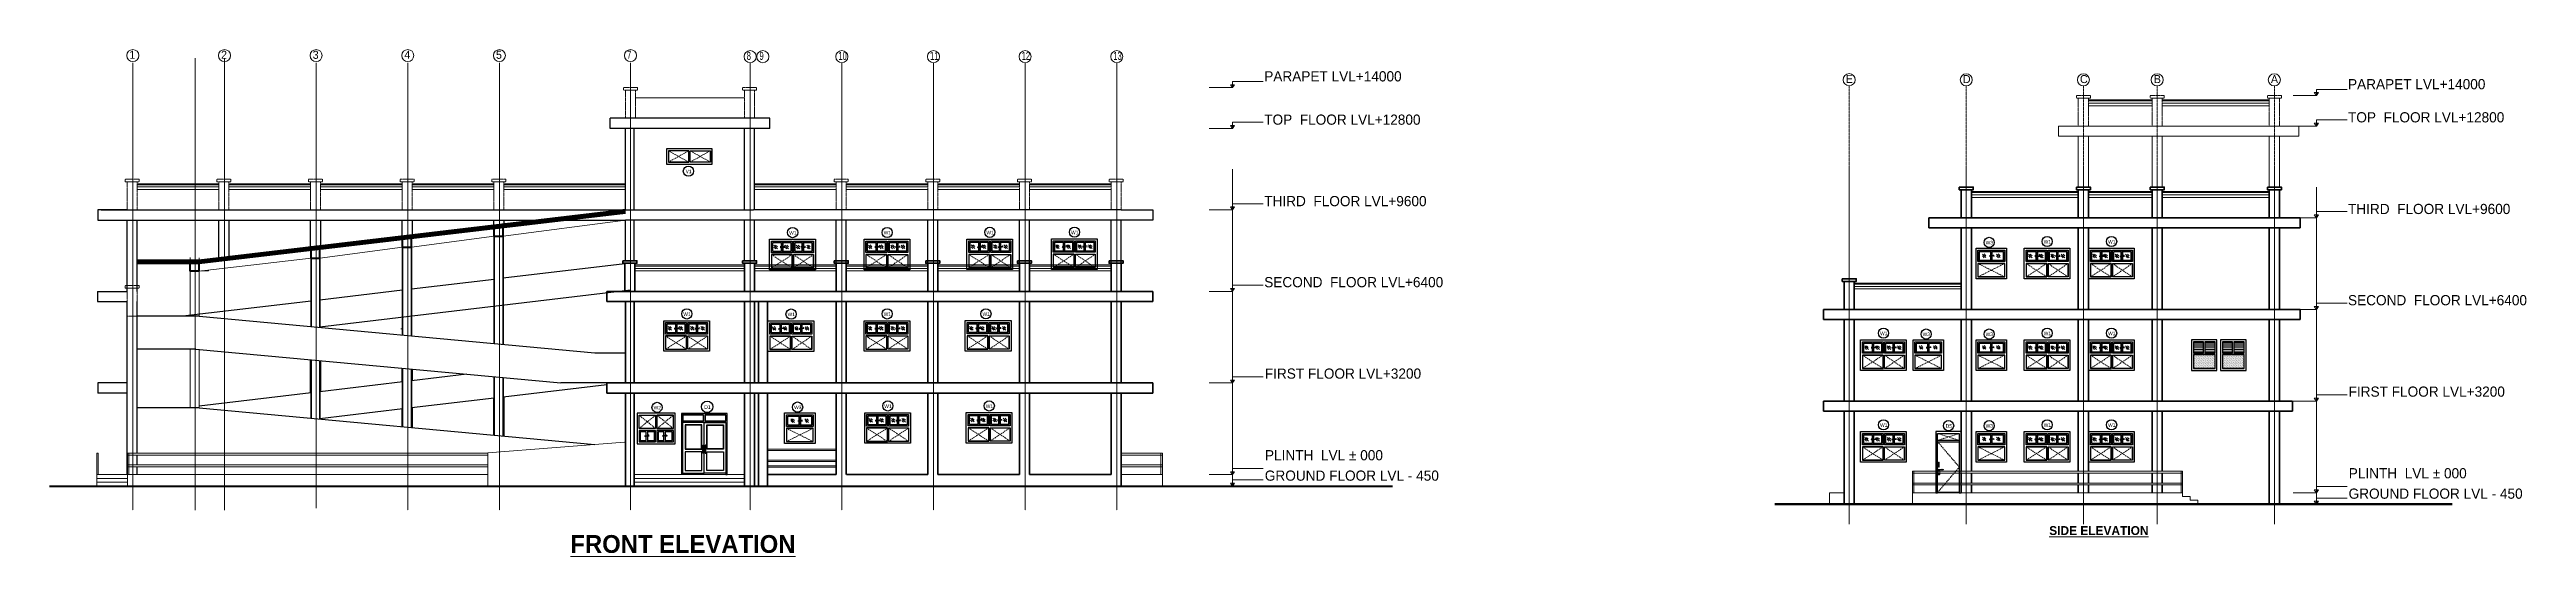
# Model space of a CAD drawing. Header units: inches. Extents: x -3071 to 2534411, y -17796 to 388172.
# Drawn here: x 1700187 to 1797483, y 160784 to 180695 of the extents above; entities that cross this region are included whole.
import ezdxf
from ezdxf.enums import TextEntityAlignment as Align

# ---------------------------------------------------------------- set-up
doc = ezdxf.new("R2010")
doc.units = ezdxf.units.IN
doc.header["$MEASUREMENT"] = 0
for name, pattern in [('ACAD_ISO08W100', [36, 24, -3, 6, -3]), ('DASHED', [0.75, 0.5, -0.25]), ('HIDDEN2', [0.1875, 0.125, -0.0625]), ('TRAZOS1', [0.15, 0.1, -0.05])]:
    doc.linetypes.add(name, pattern=pattern)
for name, color, linetype, lineweight in [('001-Archi- door window elevation', 92, 'Continuous', 25), ('001-Archi- Opening', 90, 'Continuous', 25), ('001-Archi-hatch', 9, 'Continuous', 0), ('001-Archi-Opening Tags', 14, 'Continuous', 25), ('A .8 boundary line', 10, 'Continuous', 53), ('A 0.05 hatch', 252, 'Continuous', 5), ('A 0.13 far back elevation', 57, 'Continuous', 13), ('A 0.13 IND DIM', 240, 'Continuous', 13), ('A 0.13 Text', 6, 'Continuous', 13), ('A 0.13 window elevation', 253, 'Continuous', 13), ('A 0.13parapet partition', 230, 'Continuous', 13), ('A 0.18 steps', 6, 'Continuous', 18), ('A 0.25 back line elevation', 20, 'Continuous', 25), ('A 0.35 front line elevation', 112, 'Continuous', 35), ('A 0.40 wall', 160, 'Continuous', 40), ('A 0.9 RAILING', 100, 'Continuous', 9), ('cen', 50, 'ACAD_ISO08W100', 5), ('DIM', 161, 'Continuous', 15), ('Grid Tag', 6, 'Continuous', 20), ('RAILING', 130, 'Continuous', 9), ('section ele', 112, 'Continuous', 20)]:
    doc.layers.add(name, color=color, linetype=linetype, lineweight=lineweight)
doc.styles.add('Archi 100', font='GOTHIC.TTF', dxfattribs={"height": 200})
doc.styles.add('CG', font='GOTHIC.TTF', dxfattribs={"height": 40})
doc.styles.get("Standard").update_dxf_attribs({"font": 'GOTHIC.TTF'})

msp = doc.modelspace()

# ---------------------------------------------------------------- texts
at = {"layer": 'A 0.13 Text', "style": 'CG'}
for s, insert, char_height, width, attachment_point in [('PARAPET LVL+14000', (1747901.53, 179437.12), 400, 7513.9825, 7), ('PARAPET LVL+14000', (1790473.14, 179128.98), 400, 7513.9825, 7), ('TOP  FLOOR LVL+12800', (1747901.53, 177735.9), 400, 7513.9825, 7), ('TOP  FLOOR LVL+12800', (1790473.14, 177827.76), 400, 7513.9825, 7), ('THIRD  FLOOR LVL+9600', (1747901.53, 174535.9), 400, 7513.9825, 7), ('THIRD  FLOOR LVL+9600', (1790473.14, 174227.76), 400, 7513.9825, 7), ('SECOND  FLOOR LVL+6400', (1747901.53, 171352.8), 400, 7513.9825, 7), ('SECOND  FLOOR LVL+6400', (1790473.14, 170644.67), 400, 7513.9825, 7), ('FIRST FLOOR LVL+3200', (1747925.13, 167760.9), 400, 7513.9825, 7), ('FIRST FLOOR LVL+3200', (1790496.74, 167052.76), 400, 7513.9825, 7), ('PLINTH  LVL %%P 000', (1747930.2, 164555.18), 400, 7513.9825, 7), ('GROUND FLOOR LVL - 450', (1747925.13, 163753.39), 400, 7513.9825, 7), ('PLINTH  LVL %%P 000', (1790501.81, 163847.04), 400, 7513.9825, 7), ('GROUND FLOOR LVL - 450', (1790496.74, 163045.25), 400, 7513.9825, 7), ('{\\fCentury Gothic|b1|i0|c0|p34;\\LFRONT ELEVATION}', (1725067.59, 161269.03), 700, 13056.4847, 5), ('{\\fCentury Gothic|b1|i0|c0|p34;\\LSIDE ELEVATION }', (1778736.05, 161976.36), 350, 11242.8598, 1)]:
    msp.add_mtext(s, dxfattribs=dict(at, insert=insert, char_height=char_height, width=width, attachment_point=attachment_point))

# ---------------------------------------------------------------- blocks, each defined once
blk = doc.blocks.new('post ele')
at = {"layer": 'A 0.13 window elevation', "linetype": 'DASHED', "ltscale": 0.005}
for points in [[(-182, 388), (368, 388), (368, 288), (-182, 288)], [(-107, 288), (293, 288), (293, -812), (-107, -812)]]:
    blk.add_lwpolyline(points, close=True, dxfattribs=at)
blk = doc.blocks.new('window tag')
blk.add_circle((0, 0), 200)
at = {"style": 'Archi 100'}
blk.add_attdef('SYMBOL', text='', height=200, dxfattribs=at).set_placement((8, -10.5), align=Align.MIDDLE_CENTER)
at = {"style": 'Archi 100', "flags": 1}
for tag, p in [('WIDTH', (15, 174.5)), ('HEIGHT', (-4.5, -348.5))]:
    blk.add_attdef(tag, p, '', height=200, dxfattribs=at)
blk = doc.blocks.new('dw tag')
blk.add_circle((0, 0), 224)
at = {"style": 'Archi 100'}
blk.add_attdef('SYMBOL', text='', height=200, dxfattribs=at).set_placement((8, -10.5), align=Align.MIDDLE_CENTER)
at = {"style": 'Archi 100', "flags": 1}
for tag, p in [('WIDTH', (15, 174.5)), ('HEIGHT', (-4.5, -348.5))]:
    blk.add_attdef(tag, p, '', height=200, dxfattribs=at)
blk = doc.blocks.new('ARROW')
at = {"layer": 'A 0.05 hatch'}
blk.add_hatch(color=256, dxfattribs=at).paths.add_polyline_path([(68954, 264593), (68874, 264593), (68954, 264478)])
for p, q in [((68954, 264718), (67749, 264718)), ((68954, 264478), (68954, 264718)), ((68954, 264478), (68874, 264593)), ((69034, 264593), (68954, 264478))]:
    blk.add_line(p, q)
at = {"elevation": 0}
blk.add_lwpolyline([(68874, 264593), (69034, 264593)], dxfattribs=at)
blk = doc.blocks.new('grid')
at = {"layer": 'Grid Tag', "linetype": 'Continuous', "ltscale": 30}
blk.add_circle((51, 48), 264, dxfattribs=at)
blk.add_attdef('GRID', (-143, -93), '', height=200)
blk = doc.blocks.new('A$C42FF27C5')
for p, q in [((16, 17), (-16, 17)), ((-16, 17), (-16, 0)), ((16, 0), (-16, 0)), ((27, 17), (16, 17)), ((27, 0), (16, 0)), ((39, 26), (27, 26)), ((27, 17), (27, 26)), ((27, 17), (27, 0)), ((27, 0), (27, -8)), ((39, 17), (39, 26)), ((50, 17), (39, 17)), ((39, 17), (39, 0)), ((50, 0), (39, 0)), ((39, 0), (39, -8)), ((125, 17), (50, 17)), ((125, 0), (50, 0)), ((186, 23), (125, 23)), ((125, 17), (125, 23)), ((125, 0), (125, 17)), ((125, -6), (125, 0)), ((186, 17), (186, 23)), ((192, 17), (186, 17)), ((186, 17), (186, 17)), ((186, 17), (186, 0)), ((192, 0), (186, 0)), ((186, 0), (186, 0)), ((186, -6), (186, 0)), ((203, 26), (192, 26)), ((192, 17), (192, 26)), ((192, 17), (192, 0)), ((192, 0), (192, -8)), ((203, 17), (203, 26)), ((208, 17), (203, 17)), ((203, 17), (203, 0)), ((208, 0), (203, 0)), ((203, 0), (203, -8)), ((27, -10), (27, -8)), ((39, -8), (27, -8)), ((39, -10), (27, -10)), ((39, -10), (39, -8)), ((121, -120), (123, -120)), ((121, -120), (121, -163)), ((121, -163), (123, -164)), ((121, -163), (123, -164)), ((121, -163), (121, -163)), ((123, -120), (125, -119)), ((123, -164), (125, -164)), ((123, -164), (125, -164)), ((128, -6), (125, -6)), ((125, -6), (125, -6)), ((128, -6), (125, -6)), ((125, -119), (126, -118)), ((125, -164), (126, -165)), ((125, -164), (126, -165)), ((126, -118), (127, -117)), ((126, -165), (127, -167)), ((126, -165), (127, -167)), ((127, -117), (128, -115)), ((127, -167), (128, -169)), ((127, -167), (128, -169)), ((128, -114), (128, -6)), ((128, -6), (128, -6)), ((183, -6), (128, -6)), ((128, -115), (128, -114)), ((128, -169), (128, -170)), ((128, -169), (128, -170)), ((128, -169), (128, -169)), ((128, -170), (128, -170)), ((128, -170), (128, -170)), ((129, -177), (128, -170)), ((129, -177), (128, -170)), ((128, -170), (128, -170)), ((132, -184), (129, -177)), ((132, -184), (129, -177)), ((129, -177), (129, -177)), ((136, -190), (132, -184)), ((136, -190), (132, -184)), ((142, -194), (136, -190)), ((142, -194), (136, -190)), ((148, -197), (142, -194)), ((148, -197), (142, -194)), ((155, -198), (148, -197)), ((155, -198), (148, -197)), ((161, -125), (150, -125)), ((150, -144), (150, -125)), ((150, -159), (150, -144)), ((161, -159), (150, -159)), ((162, -197), (155, -198)), ((162, -197), (155, -198)), ((161, -125), (161, -144)), ((161, -144), (161, -159)), ((169, -194), (162, -197)), ((169, -194), (162, -197)), ((175, -190), (169, -194)), ((175, -190), (169, -194)), ((179, -184), (175, -190)), ((179, -184), (175, -190)), ((182, -177), (179, -184)), ((182, -177), (179, -184)), ((183, -170), (182, -177)), ((183, -170), (182, -177)), ((182, -177), (182, -177)), ((183, -114), (183, -6)), ((186, -6), (183, -6)), ((183, -6), (183, -6)), ((186, -6), (183, -6)), ((183, -115), (183, -114)), ((184, -117), (183, -115)), ((183, -169), (184, -167)), ((183, -169), (184, -167)), ((183, -170), (183, -169)), ((183, -170), (183, -169)), ((183, -169), (183, -169)), ((183, -170), (183, -170)), ((183, -170), (183, -170)), ((183, -170), (183, -170)), ((185, -118), (184, -117)), ((184, -167), (185, -165)), ((184, -167), (185, -165)), ((186, -119), (185, -118)), ((185, -165), (186, -164)), ((185, -165), (186, -164)), ((186, -6), (186, -6)), ((188, -120), (186, -119)), ((186, -164), (188, -164)), ((186, -164), (188, -164)), ((189, -120), (188, -120)), ((188, -164), (189, -163)), ((188, -164), (189, -163)), ((189, -120), (189, -163)), ((189, -163), (189, -163)), ((192, -10), (192, -8)), ((203, -8), (192, -8)), ((203, -10), (192, -10)), ((203, -10), (203, -8))]:
    blk.add_line(p, q)

# ---------------------------------------------------------------- hatches: boundary and pattern name
at = {"layer": '001-Archi-hatch'}
h = msp.add_hatch(dxfattribs=at)
h.set_pattern_fill('ANSI31', color=256, scale=500, angle=135)
h.set_pattern_definition([(180, (1453181.323, 71414.695), (-1e-14, -62.5), [])])
h.paths.add_polyline_path([(1784788.19, 169204.39), (1784410.62, 169204.39), (1784410.62, 168774.39), (1784788.19, 168774.39)])
h = msp.add_hatch(dxfattribs=at)
h.set_pattern_fill('DOTS', color=256, scale=500, angle=45)
h.set_pattern_definition([(45, (1446176.082, 71414.695), (-11.0485435, 33.1456304), [0, -31.25])])
h.paths.add_polyline_path([(1784410.62, 168174.39), (1785235.38, 168174.39), (1785235.38, 168704.39), (1784410.62, 168704.39)])
h = msp.add_hatch(dxfattribs=at)
h.set_pattern_fill('ANSI31', color=256, scale=500, angle=135)
h.set_pattern_definition([(180, (1453183.76, 71414.695), (-1e-14, -62.5), [])])
h.paths.add_polyline_path([(1785240.62, 169204.39), (1784858.19, 169204.39), (1784858.19, 168774.39), (1785240.62, 168774.39)])
h = msp.add_hatch(dxfattribs=at)
h.set_pattern_fill('ANSI31', color=256, scale=500, angle=135)
h.set_pattern_definition([(180, (1454324.806, 71414.695), (-1e-14, -62.5), [])])
h.paths.add_polyline_path([(1785931.67, 169204.39), (1785554.11, 169204.39), (1785554.11, 168774.39), (1785931.67, 168774.39)])
h = msp.add_hatch(dxfattribs=at)
h.set_pattern_fill('DOTS', color=256, scale=500, angle=45)
h.set_pattern_definition([(45, (1447319.565, 71414.695), (-11.0485435, 33.1456304), [0, -31.25])])
h.paths.add_polyline_path([(1785554.11, 168174.39), (1786378.87, 168174.39), (1786378.87, 168704.39), (1785554.11, 168704.39)])
h = msp.add_hatch(dxfattribs=at)
h.set_pattern_fill('ANSI31', color=256, scale=500, angle=135)
h.set_pattern_definition([(180, (1454327.24, 71414.695), (-1e-14, -62.5), [])])
h.paths.add_polyline_path([(1786384.11, 169204.39), (1786001.67, 169204.39), (1786001.67, 168774.39), (1786384.11, 168774.39)])
h = msp.add_hatch(color=256, dxfattribs=at)
h.dxf.hatch_style = 1
h.set_gradient(color1=(51, 51, 51), tint=1, name='CYLINDER')
edge = h.paths.add_edge_path()
edge.add_arc((1725856.69, 165147.53), 12.5, 0, 180, ccw=False)
edge.add_line((1725869.19, 165147.53), (1725869.19, 164847.53))
edge.add_arc((1725856.69, 164847.53), 12.5, -180, 0, ccw=False)
edge.add_line((1725844.19, 164847.53), (1725844.19, 165147.53))
h = msp.add_hatch(color=256, dxfattribs=at)
h.dxf.hatch_style = 1
h.set_gradient(color1=(51, 51, 51), tint=1, name='CYLINDER')
edge = h.paths.add_edge_path()
edge.add_arc((1725956.69, 165147.53), 12.5, 0, 180)
edge.add_line((1725944.19, 165147.53), (1725944.19, 164847.53))
edge.add_arc((1725956.69, 164847.53), 12.5, 180, 360)
edge.add_line((1725969.19, 164847.53), (1725969.19, 165147.53))
at = {"layer": 'DIM', "ltscale": 20}
h = msp.add_hatch(dxfattribs=at)
h.set_pattern_fill('ANSI31', color=256, style=0)
h.set_pattern_definition([(45, (1434659.22814, 48644.63612), (-0.08838834765, 0.08838834765), [])])
h.paths.add_polyline_path([(1705907.98, 172361.42, 1), (1705857.98, 172361.42, 1)])

# ---------------------------------------------------------------- linework, layer by layer
msp.add_line((1728033.1, 167197.53), (1728383.1, 167197.53))
at = {"layer": '001-Archi- door window elevation'}
for points in [[(1724420.6, 176197.53), (1726220.6, 176197.53), (1726220.6, 176797.53), (1724420.6, 176797.53)], [(1724495.6, 176272.53), (1725295.6, 176272.53), (1725295.6, 176722.53), (1724495.6, 176722.53)], [(1725345.6, 176722.53), (1726145.6, 176722.53), (1726145.6, 176272.53), (1725345.6, 176272.53)], [(1728470.12, 173240.12), (1730270.12, 173240.12), (1730270.12, 172040.12), (1728470.12, 172040.12)], [(1732183.16, 173245.41), (1733983.16, 173245.41), (1733983.16, 172045.41), (1732183.16, 172045.41)], [(1736218.31, 173250.39), (1738018.31, 173250.39), (1738018.31, 172050.39), (1736218.31, 172050.39)], [(1739541.52, 173255.68), (1741341.52, 173255.68), (1741341.52, 172055.68), (1739541.52, 172055.68)], [(1729360.86, 172640.12), (1728545.12, 172640.12), (1728545.12, 172115.12), (1729360.86, 172115.12)], [(1728942.03, 172765.12), (1728595.12, 172765.12), (1728595.12, 173115.12), (1728942.03, 173115.12)], [(1729310.86, 172765.12), (1728992.03, 172765.12), (1728992.03, 173115.12), (1729310.86, 173115.12)], [(1729410.86, 172640.12), (1730195.12, 172640.12), (1730195.12, 172115.12), (1729410.86, 172115.12)], [(1729752.99, 172765.12), (1729460.86, 172765.12), (1729460.86, 173115.12), (1729752.99, 173115.12)], [(1730145.12, 172765.12), (1729802.99, 172765.12), (1729802.99, 173115.12), (1730145.12, 173115.12)], [(1733073.9, 172645.41), (1732258.16, 172645.41), (1732258.16, 172120.41), (1733073.9, 172120.41)], [(1732655.07, 172770.41), (1732308.16, 172770.41), (1732308.16, 173120.41), (1732655.07, 173120.41)], [(1733023.9, 172770.41), (1732705.07, 172770.41), (1732705.07, 173120.41), (1733023.9, 173120.41)], [(1733123.9, 172645.41), (1733908.16, 172645.41), (1733908.16, 172120.41), (1733123.9, 172120.41)], [(1733466.03, 172770.41), (1733173.9, 172770.41), (1733173.9, 173120.41), (1733466.03, 173120.41)], [(1733858.16, 172770.41), (1733516.03, 172770.41), (1733516.03, 173120.41), (1733858.16, 173120.41)], [(1737109.06, 172650.39), (1736293.31, 172650.39), (1736293.31, 172125.39), (1737109.06, 172125.39)], [(1736690.23, 172775.39), (1736343.31, 172775.39), (1736343.31, 173125.39), (1736690.23, 173125.39)], [(1737059.06, 172775.39), (1736740.23, 172775.39), (1736740.23, 173125.39), (1737059.06, 173125.39)], [(1737159.06, 172650.39), (1737943.31, 172650.39), (1737943.31, 172125.39), (1737159.06, 172125.39)], [(1737501.19, 172775.39), (1737209.06, 172775.39), (1737209.06, 173125.39), (1737501.19, 173125.39)], [(1737893.31, 172775.39), (1737551.19, 172775.39), (1737551.19, 173125.39), (1737893.31, 173125.39)], [(1740432.26, 172655.68), (1739616.52, 172655.68), (1739616.52, 172130.68), (1740432.26, 172130.68)], [(1740013.43, 172780.68), (1739666.52, 172780.68), (1739666.52, 173130.68), (1740013.43, 173130.68)], [(1740382.26, 172780.68), (1740063.43, 172780.68), (1740063.43, 173130.68), (1740382.26, 173130.68)], [(1740482.26, 172655.68), (1741266.52, 172655.68), (1741266.52, 172130.68), (1740482.26, 172130.68)], [(1740824.39, 172780.68), (1740532.26, 172780.68), (1740532.26, 173130.68), (1740824.39, 173130.68)], [(1741216.52, 172780.68), (1740874.39, 172780.68), (1740874.39, 173130.68), (1741216.52, 173130.68)], [(1775861.86, 172889.39), (1777061.86, 172889.39), (1777061.86, 171689.39), (1775861.86, 171689.39)], [(1776986.86, 172289.39), (1775936.86, 172289.39), (1775936.86, 171764.39), (1776986.86, 171764.39)], [(1776440.2, 172414.39), (1775986.86, 172414.39), (1775986.86, 172764.39), (1776440.2, 172764.39)], [(1776936.86, 172414.39), (1776490.2, 172414.39), (1776490.2, 172764.39), (1776936.86, 172764.39)], [(1777751.31, 172889.39), (1779551.31, 172889.39), (1779551.31, 171689.39), (1777751.31, 171689.39)], [(1778642.05, 172289.39), (1777826.31, 172289.39), (1777826.31, 171764.39), (1778642.05, 171764.39)], [(1778223.22, 172414.39), (1777876.31, 172414.39), (1777876.31, 172764.39), (1778223.22, 172764.39)], [(1778592.05, 172414.39), (1778273.22, 172414.39), (1778273.22, 172764.39), (1778592.05, 172764.39)], [(1778692.05, 172289.39), (1779476.31, 172289.39), (1779476.31, 171764.39), (1778692.05, 171764.39)], [(1779034.18, 172414.39), (1778742.05, 172414.39), (1778742.05, 172764.39), (1779034.18, 172764.39)], [(1779426.31, 172414.39), (1779084.18, 172414.39), (1779084.18, 172764.39), (1779426.31, 172764.39)], [(1780279.45, 172889.39), (1782079.45, 172889.39), (1782079.45, 171689.39), (1780279.45, 171689.39)], [(1781170.19, 172289.39), (1780354.45, 172289.39), (1780354.45, 171764.39), (1781170.19, 171764.39)], [(1780751.36, 172414.39), (1780404.45, 172414.39), (1780404.45, 172764.39), (1780751.36, 172764.39)], [(1781120.19, 172414.39), (1780801.36, 172414.39), (1780801.36, 172764.39), (1781120.19, 172764.39)], [(1781220.19, 172289.39), (1782004.45, 172289.39), (1782004.45, 171764.39), (1781220.19, 171764.39)], [(1781562.32, 172414.39), (1781270.19, 172414.39), (1781270.19, 172764.39), (1781562.32, 172764.39)], [(1781954.45, 172414.39), (1781612.32, 172414.39), (1781612.32, 172764.39), (1781954.45, 172764.39)], [(1724312.89, 170044.88), (1726112.89, 170044.88), (1726112.89, 168844.88), (1724312.89, 168844.88)], [(1725203.63, 169444.88), (1724387.89, 169444.88), (1724387.89, 168919.88), (1725203.63, 168919.88)], [(1724784.8, 169569.88), (1724437.89, 169569.88), (1724437.89, 169919.88), (1724784.8, 169919.88)], [(1725153.63, 169569.88), (1724834.8, 169569.88), (1724834.8, 169919.88), (1725153.63, 169919.88)], [(1725253.63, 169444.88), (1726037.89, 169444.88), (1726037.89, 168919.88), (1725253.63, 168919.88)], [(1725595.76, 169569.88), (1725303.63, 169569.88), (1725303.63, 169919.88), (1725595.76, 169919.88)], [(1725987.89, 169569.88), (1725645.76, 169569.88), (1725645.76, 169919.88), (1725987.89, 169919.88)], [(1728408.1, 170038.77), (1730208.1, 170038.77), (1730208.1, 168838.77), (1728408.1, 168838.77)], [(1729298.85, 169438.77), (1728483.1, 169438.77), (1728483.1, 168913.77), (1729298.85, 168913.77)], [(1728880.01, 169563.77), (1728533.1, 169563.77), (1728533.1, 169913.77), (1728880.01, 169913.77)], [(1729248.85, 169563.77), (1728930.01, 169563.77), (1728930.01, 169913.77), (1729248.85, 169913.77)], [(1729348.85, 169438.77), (1730133.1, 169438.77), (1730133.1, 168913.77), (1729348.85, 168913.77)], [(1729690.97, 169563.77), (1729398.85, 169563.77), (1729398.85, 169913.77), (1729690.97, 169913.77)], [(1730083.1, 169563.77), (1729740.97, 169563.77), (1729740.97, 169913.77), (1730083.1, 169913.77)], [(1732183.16, 170044.88), (1733983.16, 170044.88), (1733983.16, 168844.88), (1732183.16, 168844.88)], [(1733073.9, 169444.88), (1732258.16, 169444.88), (1732258.16, 168919.88), (1733073.9, 168919.88)], [(1732655.07, 169569.88), (1732308.16, 169569.88), (1732308.16, 169919.88), (1732655.07, 169919.88)], [(1733023.9, 169569.88), (1732705.07, 169569.88), (1732705.07, 169919.88), (1733023.9, 169919.88)], [(1733123.9, 169444.88), (1733908.16, 169444.88), (1733908.16, 168919.88), (1733123.9, 168919.88)], [(1733466.03, 169569.88), (1733173.9, 169569.88), (1733173.9, 169919.88), (1733466.03, 169919.88)], [(1733858.16, 169569.88), (1733516.03, 169569.88), (1733516.03, 169919.88), (1733858.16, 169919.88)], [(1736156.28, 170049.28), (1737956.28, 170049.28), (1737956.28, 168849.28), (1736156.28, 168849.28)], [(1737047.02, 169449.28), (1736231.28, 169449.28), (1736231.28, 168924.28), (1737047.02, 168924.28)], [(1736628.19, 169574.28), (1736281.28, 169574.28), (1736281.28, 169924.28), (1736628.19, 169924.28)], [(1736997.02, 169574.28), (1736678.19, 169574.28), (1736678.19, 169924.28), (1736997.02, 169924.28)], [(1737097.02, 169449.28), (1737881.28, 169449.28), (1737881.28, 168924.28), (1737097.02, 168924.28)], [(1737439.15, 169574.28), (1737147.02, 169574.28), (1737147.02, 169924.28), (1737439.15, 169924.28)], [(1737831.28, 169574.28), (1737489.15, 169574.28), (1737489.15, 169924.28), (1737831.28, 169924.28)], [(1771321.39, 169289.39), (1773121.39, 169289.39), (1773121.39, 168089.39), (1771321.39, 168089.39)], [(1772212.13, 168689.39), (1771396.39, 168689.39), (1771396.39, 168164.39), (1772212.13, 168164.39)], [(1771793.3, 168814.39), (1771446.39, 168814.39), (1771446.39, 169164.39), (1771793.3, 169164.39)], [(1772162.13, 168814.39), (1771843.3, 168814.39), (1771843.3, 169164.39), (1772162.13, 169164.39)], [(1772262.13, 168689.39), (1773046.39, 168689.39), (1773046.39, 168164.39), (1772262.13, 168164.39)], [(1772604.26, 168814.39), (1772312.13, 168814.39), (1772312.13, 169164.39), (1772604.26, 169164.39)], [(1772996.39, 168814.39), (1772654.26, 168814.39), (1772654.26, 169164.39), (1772996.39, 169164.39)], [(1773386.19, 169289.39), (1774586.19, 169289.39), (1774586.19, 168089.39), (1773386.19, 168089.39)], [(1774511.19, 168689.39), (1773461.19, 168689.39), (1773461.19, 168164.39), (1774511.19, 168164.39)], [(1773964.54, 168814.39), (1773511.19, 168814.39), (1773511.19, 169164.39), (1773964.54, 169164.39)], [(1774461.19, 168814.39), (1774014.54, 168814.39), (1774014.54, 169164.39), (1774461.19, 169164.39)], [(1775861.86, 169289.39), (1777061.86, 169289.39), (1777061.86, 168089.39), (1775861.86, 168089.39)], [(1776986.86, 168689.39), (1775936.86, 168689.39), (1775936.86, 168164.39), (1776986.86, 168164.39)], [(1776440.2, 168814.39), (1775986.86, 168814.39), (1775986.86, 169164.39), (1776440.2, 169164.39)], [(1776936.86, 168814.39), (1776490.2, 168814.39), (1776490.2, 169164.39), (1776936.86, 169164.39)], [(1777751.31, 169289.39), (1779551.31, 169289.39), (1779551.31, 168089.39), (1777751.31, 168089.39)], [(1778642.05, 168689.39), (1777826.31, 168689.39), (1777826.31, 168164.39), (1778642.05, 168164.39)], [(1778223.22, 168814.39), (1777876.31, 168814.39), (1777876.31, 169164.39), (1778223.22, 169164.39)], [(1778592.05, 168814.39), (1778273.22, 168814.39), (1778273.22, 169164.39), (1778592.05, 169164.39)], [(1778692.05, 168689.39), (1779476.31, 168689.39), (1779476.31, 168164.39), (1778692.05, 168164.39)], [(1779034.18, 168814.39), (1778742.05, 168814.39), (1778742.05, 169164.39), (1779034.18, 169164.39)], [(1779426.31, 168814.39), (1779084.18, 168814.39), (1779084.18, 169164.39), (1779426.31, 169164.39)], [(1780279.45, 169289.39), (1782079.45, 169289.39), (1782079.45, 168089.39), (1780279.45, 168089.39)], [(1781170.19, 168689.39), (1780354.45, 168689.39), (1780354.45, 168164.39), (1781170.19, 168164.39)], [(1780751.36, 168814.39), (1780404.45, 168814.39), (1780404.45, 169164.39), (1780751.36, 169164.39)], [(1781120.19, 168814.39), (1780801.36, 168814.39), (1780801.36, 169164.39), (1781120.19, 169164.39)], [(1781220.19, 168689.39), (1782004.45, 168689.39), (1782004.45, 168164.39), (1781220.19, 168164.39)], [(1781562.32, 168814.39), (1781270.19, 168814.39), (1781270.19, 169164.39), (1781562.32, 169164.39)], [(1781954.45, 168814.39), (1781612.32, 168814.39), (1781612.32, 169164.39), (1781954.45, 169164.39)], [(1784323.19, 168089.39), (1785323.19, 168089.39), (1785323.19, 169289.39), (1784323.19, 169289.39)], [(1784798.19, 169214.39), (1784400.62, 169214.39), (1784400.62, 168764.39), (1784798.19, 168764.39)], [(1784400.62, 168164.39), (1785250.62, 168164.39), (1785250.62, 168714.39), (1784400.62, 168714.39)], [(1785250.62, 169214.39), (1784848.19, 169214.39), (1784848.19, 168764.39), (1785250.62, 168764.39)], [(1785466.67, 168089.39), (1786466.67, 168089.39), (1786466.67, 169289.39), (1785466.67, 169289.39)], [(1785941.67, 169214.39), (1785544.11, 169214.39), (1785544.11, 168764.39), (1785941.67, 168764.39)], [(1785544.11, 168164.39), (1786394.11, 168164.39), (1786394.11, 168714.39), (1785544.11, 168714.39)], [(1786394.11, 169214.39), (1785991.67, 169214.39), (1785991.67, 168764.39), (1786394.11, 168764.39)], [(1723268.1, 165207.99), (1724768.1, 165207.99), (1724768.1, 166407.99), (1723268.1, 166407.99)], [(1729058.1, 166419.62), (1730258.1, 166419.62), (1730258.1, 165219.62), (1729058.1, 165219.62)], [(1732206.49, 166429.57), (1734006.49, 166429.57), (1734006.49, 165229.57), (1732206.49, 165229.57)], [(1736193.31, 166439.2), (1737993.31, 166439.2), (1737993.31, 165239.2), (1736193.31, 165239.2)], [(1723996.17, 165807.99), (1723343.1, 165807.99), (1723343.1, 166332.99), (1723996.17, 166332.99)], [(1723619.64, 165682.99), (1723393.1, 165682.99), (1723393.1, 165332.99), (1723619.64, 165332.99)], [(1723946.17, 165682.99), (1723669.64, 165682.99), (1723669.64, 165332.99), (1723946.17, 165332.99)], [(1724046.17, 165807.99), (1724693.1, 165807.99), (1724693.1, 166332.99), (1724046.17, 166332.99)], [(1724322.78, 165682.99), (1724096.17, 165682.99), (1724096.17, 165332.99), (1724322.78, 165332.99)], [(1724649.39, 165682.99), (1724372.78, 165682.99), (1724372.78, 165332.99), (1724649.39, 165332.99)], [(1730183.1, 165819.62), (1729133.1, 165819.62), (1729133.1, 165294.62), (1730183.1, 165294.62)], [(1729636.45, 165944.62), (1729183.1, 165944.62), (1729183.1, 166294.62), (1729636.45, 166294.62)], [(1730133.1, 165944.62), (1729686.45, 165944.62), (1729686.45, 166294.62), (1730133.1, 166294.62)], [(1733097.23, 165829.57), (1732281.49, 165829.57), (1732281.49, 165304.57), (1733097.23, 165304.57)], [(1732678.4, 165954.57), (1732331.49, 165954.57), (1732331.49, 166304.57), (1732678.4, 166304.57)], [(1733047.23, 165954.57), (1732728.4, 165954.57), (1732728.4, 166304.57), (1733047.23, 166304.57)], [(1733147.23, 165829.57), (1733931.49, 165829.57), (1733931.49, 165304.57), (1733147.23, 165304.57)], [(1733489.36, 165954.57), (1733197.23, 165954.57), (1733197.23, 166304.57), (1733489.36, 166304.57)], [(1733881.49, 165954.57), (1733539.36, 165954.57), (1733539.36, 166304.57), (1733881.49, 166304.57)], [(1737084.06, 165839.2), (1736268.31, 165839.2), (1736268.31, 165314.2), (1737084.06, 165314.2)], [(1736665.23, 165964.2), (1736318.31, 165964.2), (1736318.31, 166314.2), (1736665.23, 166314.2)], [(1737034.06, 165964.2), (1736715.23, 165964.2), (1736715.23, 166314.2), (1737034.06, 166314.2)], [(1737134.06, 165839.2), (1737918.31, 165839.2), (1737918.31, 165314.2), (1737134.06, 165314.2)], [(1737476.19, 165964.2), (1737184.06, 165964.2), (1737184.06, 166314.2), (1737476.19, 166314.2)], [(1737868.31, 165964.2), (1737526.19, 165964.2), (1737526.19, 166314.2), (1737868.31, 166314.2)], [(1771321.39, 165689.39), (1773121.39, 165689.39), (1773121.39, 164489.39), (1771321.39, 164489.39)], [(1771793.3, 165214.39), (1771446.39, 165214.39), (1771446.39, 165564.39), (1771793.3, 165564.39)], [(1772162.13, 165214.39), (1771843.3, 165214.39), (1771843.3, 165564.39), (1772162.13, 165564.39)], [(1772604.26, 165214.39), (1772312.13, 165214.39), (1772312.13, 165564.39), (1772604.26, 165564.39)], [(1772996.39, 165214.39), (1772654.26, 165214.39), (1772654.26, 165564.39), (1772996.39, 165564.39)], [(1775204.68, 163289.39), (1775279.68, 163289.39), (1775279.68, 165689.39), (1774279.68, 165689.39), (1774279.68, 163289.39), (1774354.68, 163289.39), (1774354.68, 165614.39), (1775204.68, 165614.39)], [(1775204.68, 165339.39), (1774354.68, 165339.39), (1774354.68, 165614.39), (1775204.68, 165614.39)], [(1775861.86, 165689.39), (1777061.86, 165689.39), (1777061.86, 164489.39), (1775861.86, 164489.39)], [(1776440.2, 165214.39), (1775986.86, 165214.39), (1775986.86, 165564.39), (1776440.2, 165564.39)], [(1776936.86, 165214.39), (1776490.2, 165214.39), (1776490.2, 165564.39), (1776936.86, 165564.39)], [(1777751.31, 165689.39), (1779551.31, 165689.39), (1779551.31, 164489.39), (1777751.31, 164489.39)], [(1778223.22, 165214.39), (1777876.31, 165214.39), (1777876.31, 165564.39), (1778223.22, 165564.39)], [(1778592.05, 165214.39), (1778273.22, 165214.39), (1778273.22, 165564.39), (1778592.05, 165564.39)], [(1779034.18, 165214.39), (1778742.05, 165214.39), (1778742.05, 165564.39), (1779034.18, 165564.39)], [(1779426.31, 165214.39), (1779084.18, 165214.39), (1779084.18, 165564.39), (1779426.31, 165564.39)], [(1780279.45, 165689.39), (1782079.45, 165689.39), (1782079.45, 164489.39), (1780279.45, 164489.39)], [(1780751.36, 165214.39), (1780404.45, 165214.39), (1780404.45, 165564.39), (1780751.36, 165564.39)], [(1781120.19, 165214.39), (1780801.36, 165214.39), (1780801.36, 165564.39), (1781120.19, 165564.39)], [(1781562.32, 165214.39), (1781270.19, 165214.39), (1781270.19, 165564.39), (1781562.32, 165564.39)], [(1781954.45, 165214.39), (1781612.32, 165214.39), (1781612.32, 165564.39), (1781954.45, 165564.39)], [(1772212.13, 165089.39), (1771396.39, 165089.39), (1771396.39, 164564.39), (1772212.13, 164564.39)], [(1772262.13, 165089.39), (1773046.39, 165089.39), (1773046.39, 164564.39), (1772262.13, 164564.39)], [(1774354.68, 165289.39), (1775204.68, 165289.39), (1775204.68, 163299.39), (1774354.68, 163299.39)], [(1776986.86, 165089.39), (1775936.86, 165089.39), (1775936.86, 164564.39), (1776986.86, 164564.39)], [(1778642.05, 165089.39), (1777826.31, 165089.39), (1777826.31, 164564.39), (1778642.05, 164564.39)], [(1778692.05, 165089.39), (1779476.31, 165089.39), (1779476.31, 164564.39), (1778692.05, 164564.39)], [(1781170.19, 165089.39), (1780354.45, 165089.39), (1780354.45, 164564.39), (1781170.19, 164564.39)], [(1781220.19, 165089.39), (1782004.45, 165089.39), (1782004.45, 164564.39), (1781220.19, 164564.39)]]:
    msp.add_lwpolyline(points, close=True, dxfattribs=at)
for points in [[(1729360.86, 172715.12), (1728545.12, 172715.12), (1728545.12, 173165.12), (1729360.86, 173165.12), (1729360.86, 172715.12)], [(1728992.03, 172715.12), (1728992.03, 173165.12)], [(1729410.86, 173165.12), (1730195.12, 173165.12), (1730195.12, 172715.12), (1729410.86, 172715.12), (1729410.86, 173165.12), (1729410.86, 173165.12)], [(1729802.99, 172715.12), (1729802.99, 173165.12)], [(1733073.9, 172720.41), (1732258.16, 172720.41), (1732258.16, 173170.41), (1733073.9, 173170.41), (1733073.9, 172720.41)], [(1732705.07, 172720.41), (1732705.07, 173170.41)], [(1733123.9, 173170.41), (1733908.16, 173170.41), (1733908.16, 172720.41), (1733123.9, 172720.41), (1733123.9, 173170.41), (1733123.9, 173170.41)], [(1733516.03, 172720.41), (1733516.03, 173170.41)], [(1737109.06, 172725.39), (1736293.31, 172725.39), (1736293.31, 173175.39), (1737109.06, 173175.39), (1737109.06, 172725.39)], [(1736740.23, 172725.39), (1736740.23, 173175.39)], [(1737159.06, 173175.39), (1737943.31, 173175.39), (1737943.31, 172725.39), (1737159.06, 172725.39), (1737159.06, 173175.39), (1737159.06, 173175.39)], [(1737551.19, 172725.39), (1737551.19, 173175.39)], [(1740432.26, 172730.68), (1739616.52, 172730.68), (1739616.52, 173180.68), (1740432.26, 173180.68), (1740432.26, 172730.68)], [(1740063.43, 172730.68), (1740063.43, 173180.68)], [(1740482.26, 173180.68), (1741266.52, 173180.68), (1741266.52, 172730.68), (1740482.26, 172730.68), (1740482.26, 173180.68), (1740482.26, 173180.68)], [(1740874.39, 172730.68), (1740874.39, 173180.68)], [(1776986.86, 172364.39), (1775936.86, 172364.39), (1775936.86, 172814.39), (1776986.86, 172814.39), (1776986.86, 172364.39)], [(1776490.2, 172364.39), (1776490.2, 172814.39)], [(1778642.05, 172364.39), (1777826.31, 172364.39), (1777826.31, 172814.39), (1778642.05, 172814.39), (1778642.05, 172364.39)], [(1778273.22, 172364.39), (1778273.22, 172814.39)], [(1778692.05, 172814.39), (1779476.31, 172814.39), (1779476.31, 172364.39), (1778692.05, 172364.39), (1778692.05, 172814.39), (1778692.05, 172814.39)], [(1779084.18, 172364.39), (1779084.18, 172814.39)], [(1781170.19, 172364.39), (1780354.45, 172364.39), (1780354.45, 172814.39), (1781170.19, 172814.39), (1781170.19, 172364.39)], [(1780801.36, 172364.39), (1780801.36, 172814.39)], [(1781220.19, 172814.39), (1782004.45, 172814.39), (1782004.45, 172364.39), (1781220.19, 172364.39), (1781220.19, 172814.39), (1781220.19, 172814.39)], [(1781612.32, 172364.39), (1781612.32, 172814.39)], [(1725203.63, 169519.88), (1724387.89, 169519.88), (1724387.89, 169969.88), (1725203.63, 169969.88), (1725203.63, 169519.88)], [(1724834.8, 169519.88), (1724834.8, 169969.88)], [(1725253.63, 169969.88), (1726037.89, 169969.88), (1726037.89, 169519.88), (1725253.63, 169519.88), (1725253.63, 169969.88), (1725253.63, 169969.88)], [(1725645.76, 169519.88), (1725645.76, 169969.88)], [(1729298.85, 169513.77), (1728483.1, 169513.77), (1728483.1, 169963.77), (1729298.85, 169963.77), (1729298.85, 169513.77)], [(1728930.01, 169513.77), (1728930.01, 169963.77)], [(1729348.85, 169963.77), (1730133.1, 169963.77), (1730133.1, 169513.77), (1729348.85, 169513.77), (1729348.85, 169963.77), (1729348.85, 169963.77)], [(1729740.97, 169513.77), (1729740.97, 169963.77)], [(1733073.9, 169519.88), (1732258.16, 169519.88), (1732258.16, 169969.88), (1733073.9, 169969.88), (1733073.9, 169519.88)], [(1732705.07, 169519.88), (1732705.07, 169969.88)], [(1733123.9, 169969.88), (1733908.16, 169969.88), (1733908.16, 169519.88), (1733123.9, 169519.88), (1733123.9, 169969.88), (1733123.9, 169969.88)], [(1733516.03, 169519.88), (1733516.03, 169969.88)], [(1737047.02, 169524.28), (1736231.28, 169524.28), (1736231.28, 169974.28), (1737047.02, 169974.28), (1737047.02, 169524.28)], [(1736678.19, 169524.28), (1736678.19, 169974.28)], [(1737097.02, 169974.28), (1737881.28, 169974.28), (1737881.28, 169524.28), (1737097.02, 169524.28), (1737097.02, 169974.28), (1737097.02, 169974.28)], [(1737489.15, 169524.28), (1737489.15, 169974.28)], [(1772212.13, 168764.39), (1771396.39, 168764.39), (1771396.39, 169214.39), (1772212.13, 169214.39), (1772212.13, 168764.39)], [(1771843.3, 168764.39), (1771843.3, 169214.39)], [(1772262.13, 169214.39), (1773046.39, 169214.39), (1773046.39, 168764.39), (1772262.13, 168764.39), (1772262.13, 169214.39), (1772262.13, 169214.39)], [(1772654.26, 168764.39), (1772654.26, 169214.39)], [(1774511.19, 168764.39), (1773461.19, 168764.39), (1773461.19, 169214.39), (1774511.19, 169214.39), (1774511.19, 168764.39)], [(1774014.54, 168764.39), (1774014.54, 169214.39)], [(1776986.86, 168764.39), (1775936.86, 168764.39), (1775936.86, 169214.39), (1776986.86, 169214.39), (1776986.86, 168764.39)], [(1776490.2, 168764.39), (1776490.2, 169214.39)], [(1778642.05, 168764.39), (1777826.31, 168764.39), (1777826.31, 169214.39), (1778642.05, 169214.39), (1778642.05, 168764.39)], [(1778273.22, 168764.39), (1778273.22, 169214.39)], [(1778692.05, 169214.39), (1779476.31, 169214.39), (1779476.31, 168764.39), (1778692.05, 168764.39), (1778692.05, 169214.39), (1778692.05, 169214.39)], [(1779084.18, 168764.39), (1779084.18, 169214.39)], [(1781170.19, 168764.39), (1780354.45, 168764.39), (1780354.45, 169214.39), (1781170.19, 169214.39), (1781170.19, 168764.39)], [(1780801.36, 168764.39), (1780801.36, 169214.39)], [(1781220.19, 169214.39), (1782004.45, 169214.39), (1782004.45, 168764.39), (1781220.19, 168764.39), (1781220.19, 169214.39), (1781220.19, 169214.39)], [(1781612.32, 168764.39), (1781612.32, 169214.39)], [(1723996.17, 165732.99), (1723343.1, 165732.99), (1723343.1, 165282.99), (1723996.17, 165282.99), (1723996.17, 165732.99)], [(1723669.64, 165732.99), (1723669.64, 165282.99)], [(1724699.39, 165732.99), (1724046.17, 165732.99), (1724046.17, 165282.99), (1724699.39, 165282.99), (1724699.39, 165732.99)], [(1724372.78, 165732.99), (1724372.78, 165282.99)], [(1730183.1, 165894.62), (1729133.1, 165894.62), (1729133.1, 166344.62), (1730183.1, 166344.62), (1730183.1, 165894.62)], [(1729686.45, 165894.62), (1729686.45, 166344.62)], [(1733097.23, 165904.57), (1732281.49, 165904.57), (1732281.49, 166354.57), (1733097.23, 166354.57), (1733097.23, 165904.57)], [(1732728.4, 165904.57), (1732728.4, 166354.57)], [(1733147.23, 166354.57), (1733931.49, 166354.57), (1733931.49, 165904.57), (1733147.23, 165904.57), (1733147.23, 166354.57), (1733147.23, 166354.57)], [(1733539.36, 165904.57), (1733539.36, 166354.57)], [(1737084.06, 165914.2), (1736268.31, 165914.2), (1736268.31, 166364.2), (1737084.06, 166364.2), (1737084.06, 165914.2)], [(1736715.23, 165914.2), (1736715.23, 166364.2)], [(1737134.06, 166364.2), (1737918.31, 166364.2), (1737918.31, 165914.2), (1737134.06, 165914.2), (1737134.06, 166364.2), (1737134.06, 166364.2)], [(1737526.19, 165914.2), (1737526.19, 166364.2)], [(1772212.13, 165164.39), (1771396.39, 165164.39), (1771396.39, 165614.39), (1772212.13, 165614.39), (1772212.13, 165164.39)], [(1771843.3, 165164.39), (1771843.3, 165614.39)], [(1772262.13, 165614.39), (1773046.39, 165614.39), (1773046.39, 165164.39), (1772262.13, 165164.39), (1772262.13, 165614.39), (1772262.13, 165614.39)], [(1772654.26, 165164.39), (1772654.26, 165614.39)], [(1776986.86, 165164.39), (1775936.86, 165164.39), (1775936.86, 165614.39), (1776986.86, 165614.39), (1776986.86, 165164.39)], [(1776490.2, 165164.39), (1776490.2, 165614.39)], [(1778642.05, 165164.39), (1777826.31, 165164.39), (1777826.31, 165614.39), (1778642.05, 165614.39), (1778642.05, 165164.39)], [(1778273.22, 165164.39), (1778273.22, 165614.39)], [(1778692.05, 165614.39), (1779476.31, 165614.39), (1779476.31, 165164.39), (1778692.05, 165164.39), (1778692.05, 165614.39), (1778692.05, 165614.39)], [(1779084.18, 165164.39), (1779084.18, 165614.39)], [(1781170.19, 165164.39), (1780354.45, 165164.39), (1780354.45, 165614.39), (1781170.19, 165614.39), (1781170.19, 165164.39)], [(1780801.36, 165164.39), (1780801.36, 165614.39)], [(1781220.19, 165614.39), (1782004.45, 165614.39), (1782004.45, 165164.39), (1781220.19, 165164.39), (1781220.19, 165614.39), (1781220.19, 165614.39)], [(1781612.32, 165164.39), (1781612.32, 165614.39)]]:
    msp.add_lwpolyline(points, dxfattribs=at)
at = {"layer": '001-Archi- Opening'}
for p, q in [((1725008.08, 166397.53), (1725008.08, 163997.53)), ((1725056.7, 164057.53), (1725056.7, 163997.53)), ((1726758.08, 164057.53), (1726758.08, 163997.53))]:
    msp.add_line(p, q, dxfattribs=at)
for points in [[(1726758.08, 163997.53), (1726808.08, 163997.53), (1726808.08, 166397.53), (1725008.08, 166397.53)], [(1725881.69, 166347.53), (1725056.7, 166347.53), (1725056.7, 166097.53), (1725881.69, 166097.53), (1725881.69, 166347.53)], [(1725931.69, 166097.53), (1726758.08, 166097.53), (1726758.08, 166347.53), (1725931.69, 166347.53), (1725931.69, 166097.53)]]:
    msp.add_lwpolyline(points, dxfattribs=at)
for points in [[(1725056.7, 164057.53), (1725906.69, 164057.53), (1725906.69, 166047.53), (1725056.7, 166047.53)], [(1725871.69, 166337.53), (1725066.7, 166337.53), (1725066.7, 166107.53), (1725871.69, 166107.53)], [(1725806.69, 165947.53), (1725156.7, 165947.53), (1725156.7, 164997.53), (1725806.69, 164997.53)], [(1725796.69, 165937.53), (1725166.7, 165937.53), (1725166.7, 165007.53), (1725796.69, 165007.53)], [(1726758.08, 164057.53), (1725906.69, 164057.53), (1725906.69, 166047.53), (1726758.08, 166047.53)], [(1725941.69, 166107.53), (1726748.08, 166107.53), (1726748.08, 166337.53), (1725941.69, 166337.53)], [(1726006.69, 165947.53), (1726658.08, 165947.53), (1726658.08, 164997.53), (1726006.69, 164997.53)], [(1726016.69, 165937.53), (1726648.08, 165937.53), (1726648.08, 165007.53), (1726016.69, 165007.53)], [(1725806.69, 164897.53), (1725156.7, 164897.53), (1725156.7, 164157.53), (1725806.69, 164157.53)], [(1726006.69, 164897.53), (1726658.08, 164897.53), (1726658.08, 164157.53), (1726006.69, 164157.53)]]:
    msp.add_lwpolyline(points, close=True, dxfattribs=at)
for points in [[(1725844.19, 165147.53, -1), (1725869.19, 165147.53), (1725869.19, 164847.53, -1), (1725844.19, 164847.53)], [(1725969.19, 165147.53, 1), (1725944.19, 165147.53), (1725944.19, 164847.53, 1), (1725969.19, 164847.53)]]:
    msp.add_lwpolyline(points, format="xyb", close=True, dxfattribs=at)
at = {"layer": '001-Archi-hatch', "linetype": 'TRAZOS1', "ltscale": 500}
for p, q in [((1724495.6, 176272.53), (1725295.6, 176722.53)), ((1725295.6, 176272.53), (1724495.6, 176722.53)), ((1725345.6, 176272.53), (1726145.6, 176722.53)), ((1726145.6, 176272.53), (1725345.6, 176722.53)), ((1728545.12, 172640.12), (1729360.86, 172115.12)), ((1729360.86, 172640.12), (1728545.12, 172115.12)), ((1729410.86, 172640.12), (1730195.12, 172115.12)), ((1730195.12, 172640.12), (1729410.86, 172115.12)), ((1732258.16, 172645.41), (1733073.9, 172120.41)), ((1733073.9, 172645.41), (1732258.16, 172120.41)), ((1733123.9, 172645.41), (1733908.16, 172120.41)), ((1733908.16, 172645.41), (1733123.9, 172120.41)), ((1736293.31, 172650.39), (1737109.06, 172125.39)), ((1737109.06, 172650.39), (1736293.31, 172125.39)), ((1737159.06, 172650.39), (1737943.31, 172125.39)), ((1737943.31, 172650.39), (1737159.06, 172125.39)), ((1739616.52, 172655.68), (1740432.26, 172130.68)), ((1740432.26, 172655.68), (1739616.52, 172130.68)), ((1740482.26, 172655.68), (1741266.52, 172130.68)), ((1741266.52, 172655.68), (1740482.26, 172130.68)), ((1775936.86, 172289.39), (1776986.86, 171764.39)), ((1776986.86, 172289.39), (1775936.86, 171764.39)), ((1777826.31, 172289.39), (1778642.05, 171764.39)), ((1778642.05, 172289.39), (1777826.31, 171764.39)), ((1778692.05, 172289.39), (1779476.31, 171764.39)), ((1779476.31, 172289.39), (1778692.05, 171764.39)), ((1780354.45, 172289.39), (1781170.19, 171764.39)), ((1781170.19, 172289.39), (1780354.45, 171764.39)), ((1781220.19, 172289.39), (1782004.45, 171764.39)), ((1782004.45, 172289.39), (1781220.19, 171764.39)), ((1724387.89, 169444.88), (1725203.63, 168919.88)), ((1725203.63, 169444.88), (1724387.89, 168919.88)), ((1725253.63, 169444.88), (1726037.89, 168919.88)), ((1726037.89, 169444.88), (1725253.63, 168919.88)), ((1728483.1, 169438.77), (1729298.85, 168913.77)), ((1729298.85, 169438.77), (1728483.1, 168913.77)), ((1729348.85, 169438.77), (1730133.1, 168913.77)), ((1730133.1, 169438.77), (1729348.85, 168913.77)), ((1732258.16, 169444.88), (1733073.9, 168919.88)), ((1733073.9, 169444.88), (1732258.16, 168919.88)), ((1733123.9, 169444.88), (1733908.16, 168919.88)), ((1733908.16, 169444.88), (1733123.9, 168919.88)), ((1736231.28, 169449.28), (1737047.02, 168924.28)), ((1737047.02, 169449.28), (1736231.28, 168924.28)), ((1737097.02, 169449.28), (1737881.28, 168924.28)), ((1737881.28, 169449.28), (1737097.02, 168924.28)), ((1771396.39, 168689.39), (1772212.13, 168164.39)), ((1772212.13, 168689.39), (1771396.39, 168164.39)), ((1772262.13, 168689.39), (1773046.39, 168164.39)), ((1773046.39, 168689.39), (1772262.13, 168164.39)), ((1773461.19, 168689.39), (1774511.19, 168164.39)), ((1774511.19, 168689.39), (1773461.19, 168164.39)), ((1775936.86, 168689.39), (1776986.86, 168164.39)), ((1776986.86, 168689.39), (1775936.86, 168164.39)), ((1777826.31, 168689.39), (1778642.05, 168164.39)), ((1778642.05, 168689.39), (1777826.31, 168164.39)), ((1778692.05, 168689.39), (1779476.31, 168164.39)), ((1779476.31, 168689.39), (1778692.05, 168164.39)), ((1780354.45, 168689.39), (1781170.19, 168164.39)), ((1781170.19, 168689.39), (1780354.45, 168164.39)), ((1781220.19, 168689.39), (1782004.45, 168164.39)), ((1782004.45, 168689.39), (1781220.19, 168164.39)), ((1723343.1, 165807.99), (1723996.17, 166332.99)), ((1723996.17, 165807.99), (1723343.1, 166332.99)), ((1724046.17, 165807.99), (1724693.1, 166332.99)), ((1724693.1, 165807.99), (1724046.17, 166332.99)), ((1729133.1, 165819.62), (1730183.1, 165294.62)), ((1730183.1, 165819.62), (1729133.1, 165294.62)), ((1732281.49, 165829.57), (1733097.23, 165304.57)), ((1733097.23, 165829.57), (1732281.49, 165304.57)), ((1733147.23, 165829.57), (1733931.49, 165304.57)), ((1733931.49, 165829.57), (1733147.23, 165304.57)), ((1736268.31, 165839.2), (1737084.06, 165314.2)), ((1737084.06, 165839.2), (1736268.31, 165314.2)), ((1737134.06, 165839.2), (1737918.31, 165314.2)), ((1737918.31, 165839.2), (1737134.06, 165314.2)), ((1774354.68, 165339.39), (1775204.68, 165614.39)), ((1775204.68, 165339.39), (1774354.68, 165614.39)), ((1771396.39, 165089.39), (1772212.13, 164564.39)), ((1772212.13, 165089.39), (1771396.39, 164564.39)), ((1772262.13, 165089.39), (1773046.39, 164564.39)), ((1773046.39, 165089.39), (1772262.13, 164564.39)), ((1775936.86, 165089.39), (1776986.86, 164564.39)), ((1776986.86, 165089.39), (1775936.86, 164564.39)), ((1777826.31, 165089.39), (1778642.05, 164564.39)), ((1778642.05, 165089.39), (1777826.31, 164564.39)), ((1778692.05, 165089.39), (1779476.31, 164564.39)), ((1779476.31, 165089.39), (1778692.05, 164564.39)), ((1780354.45, 165089.39), (1781170.19, 164564.39)), ((1781170.19, 165089.39), (1780354.45, 164564.39)), ((1781220.19, 165089.39), (1782004.45, 164564.39)), ((1782004.45, 165089.39), (1781220.19, 164564.39))]:
    msp.add_line(p, q, dxfattribs=at)
at = {"layer": '001-Archi-hatch'}
for p, q in [((1728781.1, 172869.31), (1728639.5, 173010.92)), ((1728641.33, 172938.37), (1728712.13, 172867.57)), ((1728708.47, 173012.66), (1728779.27, 172941.86)), ((1729215.32, 172869.31), (1729073.72, 173010.92)), ((1729075.55, 172938.37), (1729146.35, 172867.57)), ((1729142.69, 173012.66), (1729213.49, 172941.86)), ((1729660.28, 172869.31), (1729518.68, 173010.92)), ((1729520.51, 172938.37), (1729591.31, 172867.57)), ((1729587.65, 173012.66), (1729658.45, 172941.86)), ((1730070.32, 172869.31), (1729928.72, 173010.92)), ((1729930.55, 172938.37), (1730001.35, 172867.57)), ((1729997.69, 173012.66), (1730068.49, 172941.86)), ((1732494.14, 172874.61), (1732352.54, 173016.21)), ((1732354.37, 172943.67), (1732425.17, 172872.87)), ((1732421.51, 173017.95), (1732492.31, 172947.15)), ((1732928.36, 172874.61), (1732786.76, 173016.21)), ((1732788.59, 172943.67), (1732859.39, 172872.87)), ((1732855.73, 173017.95), (1732926.53, 172947.15)), ((1733373.32, 172874.61), (1733231.72, 173016.21)), ((1733233.55, 172943.67), (1733304.35, 172872.87)), ((1733300.69, 173017.95), (1733371.49, 172947.15)), ((1733783.36, 172874.61), (1733641.76, 173016.21)), ((1733643.59, 172943.67), (1733714.39, 172872.87)), ((1733710.73, 173017.95), (1733781.53, 172947.15)), ((1736529.29, 172879.59), (1736387.69, 173021.19)), ((1736389.52, 172948.65), (1736460.32, 172877.85)), ((1736456.66, 173022.93), (1736527.46, 172952.13)), ((1736963.51, 172879.59), (1736821.91, 173021.19)), ((1736823.74, 172948.65), (1736894.54, 172877.85)), ((1736890.88, 173022.93), (1736961.68, 172952.13)), ((1737408.48, 172879.59), (1737266.88, 173021.19)), ((1737268.71, 172948.65), (1737339.51, 172877.85)), ((1737335.85, 173022.93), (1737406.65, 172952.13)), ((1737818.52, 172879.59), (1737676.92, 173021.19)), ((1737678.75, 172948.65), (1737749.55, 172877.85)), ((1737745.89, 173022.93), (1737816.69, 172952.13)), ((1739852.5, 172884.88), (1739710.89, 173026.49)), ((1739712.72, 172953.94), (1739783.52, 172883.14)), ((1739779.86, 173028.23), (1739850.66, 172957.42)), ((1740286.71, 172884.88), (1740145.11, 173026.49)), ((1740146.94, 172953.94), (1740217.74, 172883.14)), ((1740214.08, 173028.23), (1740284.88, 172957.42)), ((1740731.68, 172884.88), (1740590.08, 173026.49)), ((1740591.91, 172953.94), (1740662.71, 172883.14)), ((1740659.05, 173028.23), (1740729.85, 172957.42)), ((1741141.72, 172884.88), (1741000.12, 173026.49)), ((1741001.95, 172953.94), (1741072.75, 172883.14)), ((1741069.09, 173028.23), (1741139.89, 172957.42)), ((1776251.64, 172521.46), (1776110.04, 172663.06)), ((1776111.87, 172590.52), (1776182.67, 172519.72)), ((1776179.01, 172664.8), (1776249.81, 172594)), ((1776807.57, 172521.46), (1776665.97, 172663.06)), ((1776667.8, 172590.52), (1776738.6, 172519.72)), ((1776734.94, 172664.8), (1776805.74, 172594)), ((1778062.29, 172518.59), (1777920.69, 172660.19)), ((1777922.52, 172587.65), (1777993.32, 172516.85)), ((1777989.66, 172661.93), (1778060.46, 172591.13)), ((1778496.51, 172518.59), (1778354.9, 172660.19)), ((1778356.73, 172587.65), (1778427.54, 172516.85)), ((1778423.87, 172661.93), (1778494.67, 172591.13)), ((1778941.47, 172518.59), (1778799.87, 172660.19)), ((1778801.7, 172587.65), (1778872.5, 172516.85)), ((1778868.84, 172661.93), (1778939.64, 172591.13)), ((1779351.51, 172518.59), (1779209.91, 172660.19)), ((1779211.74, 172587.65), (1779282.54, 172516.85)), ((1779278.88, 172661.93), (1779349.68, 172591.13)), ((1780590.42, 172518.59), (1780448.82, 172660.19)), ((1780450.65, 172587.65), (1780521.45, 172516.85)), ((1780517.79, 172661.93), (1780588.59, 172591.13)), ((1781024.64, 172518.59), (1780883.04, 172660.19)), ((1780884.87, 172587.65), (1780955.67, 172516.85)), ((1780952.01, 172661.93), (1781022.81, 172591.13)), ((1781469.61, 172518.59), (1781328.01, 172660.19)), ((1781329.84, 172587.65), (1781400.64, 172516.85)), ((1781396.98, 172661.93), (1781467.78, 172591.13)), ((1781879.65, 172518.59), (1781738.05, 172660.19)), ((1781739.88, 172587.65), (1781810.68, 172516.85)), ((1781807.02, 172661.93), (1781877.82, 172591.13)), ((1724623.86, 169674.08), (1724482.26, 169815.68)), ((1724484.09, 169743.14), (1724554.89, 169672.34)), ((1724551.23, 169817.42), (1724622.03, 169746.62)), ((1725058.08, 169674.08), (1724916.48, 169815.68)), ((1724918.31, 169743.14), (1724989.11, 169672.34)), ((1724985.45, 169817.42), (1725056.25, 169746.62)), ((1725503.05, 169674.08), (1725361.45, 169815.68)), ((1725363.28, 169743.14), (1725434.08, 169672.34)), ((1725430.42, 169817.42), (1725501.22, 169746.62)), ((1725913.09, 169674.08), (1725771.49, 169815.68)), ((1725773.32, 169743.14), (1725844.12, 169672.34)), ((1725840.46, 169817.42), (1725911.26, 169746.62)), ((1728719.08, 169667.97), (1728577.48, 169809.57)), ((1728579.31, 169737.03), (1728650.11, 169666.23)), ((1728646.45, 169811.31), (1728717.25, 169740.51)), ((1729153.3, 169667.97), (1729011.7, 169809.57)), ((1729013.53, 169737.03), (1729084.33, 169666.23)), ((1729080.67, 169811.31), (1729151.47, 169740.51)), ((1729598.26, 169667.97), (1729456.66, 169809.57)), ((1729458.49, 169737.03), (1729529.29, 169666.23)), ((1729525.63, 169811.31), (1729596.43, 169740.51)), ((1730008.31, 169667.97), (1729866.7, 169809.57)), ((1729868.53, 169737.03), (1729939.34, 169666.23)), ((1729935.67, 169811.31), (1730006.48, 169740.51)), ((1732494.14, 169674.08), (1732352.54, 169815.68)), ((1732354.37, 169743.14), (1732425.17, 169672.34)), ((1732421.51, 169817.42), (1732492.31, 169746.62)), ((1732928.36, 169674.08), (1732786.76, 169815.68)), ((1732788.59, 169743.14), (1732859.39, 169672.34)), ((1732855.73, 169817.42), (1732926.53, 169746.62)), ((1733373.32, 169674.08), (1733231.72, 169815.68)), ((1733233.55, 169743.14), (1733304.35, 169672.34)), ((1733300.69, 169817.42), (1733371.49, 169746.62)), ((1733783.36, 169674.08), (1733641.76, 169815.68)), ((1733643.59, 169743.14), (1733714.39, 169672.34)), ((1733710.73, 169817.42), (1733781.53, 169746.62)), ((1736467.26, 169678.47), (1736325.66, 169820.08)), ((1736327.49, 169747.54), (1736398.29, 169676.73)), ((1736394.63, 169821.82), (1736465.43, 169751.02)), ((1736901.48, 169678.47), (1736759.87, 169820.08)), ((1736761.7, 169747.54), (1736832.51, 169676.73)), ((1736828.84, 169821.82), (1736899.65, 169751.02)), ((1737346.44, 169678.47), (1737204.84, 169820.08)), ((1737206.67, 169747.54), (1737277.47, 169676.73)), ((1737273.81, 169821.82), (1737344.61, 169751.02)), ((1737756.48, 169678.47), (1737614.88, 169820.08)), ((1737616.71, 169747.54), (1737687.51, 169676.73)), ((1737683.85, 169821.82), (1737754.65, 169751.02)), ((1771632.37, 168918.59), (1771490.76, 169060.19)), ((1771492.6, 168987.65), (1771563.4, 168916.85)), ((1771559.73, 169061.93), (1771630.54, 168991.13)), ((1772066.58, 168918.59), (1771924.98, 169060.19)), ((1771926.81, 168987.65), (1771997.61, 168916.85)), ((1771993.95, 169061.93), (1772064.75, 168991.13)), ((1772511.55, 168918.59), (1772369.95, 169060.19)), ((1772371.78, 168987.65), (1772442.58, 168916.85)), ((1772438.92, 169061.93), (1772509.72, 168991.13)), ((1772921.59, 168918.59), (1772779.99, 169060.19)), ((1772781.82, 168987.65), (1772852.62, 168916.85)), ((1772848.96, 169061.93), (1772919.76, 168991.13)), ((1773775.98, 168921.46), (1773634.37, 169063.06)), ((1773636.21, 168990.52), (1773707.01, 168919.72)), ((1773703.34, 169064.8), (1773774.15, 168994)), ((1774331.91, 168921.46), (1774190.3, 169063.06)), ((1774192.13, 168990.52), (1774262.94, 168919.72)), ((1774259.27, 169064.8), (1774330.08, 168994)), ((1776251.64, 168921.46), (1776110.04, 169063.06)), ((1776111.87, 168990.52), (1776182.67, 168919.72)), ((1776179.01, 169064.8), (1776249.81, 168994)), ((1776807.57, 168921.46), (1776665.97, 169063.06)), ((1776667.8, 168990.52), (1776738.6, 168919.72)), ((1776734.94, 169064.8), (1776805.74, 168994)), ((1778062.29, 168918.59), (1777920.69, 169060.19)), ((1777922.52, 168987.65), (1777993.32, 168916.85)), ((1777989.66, 169061.93), (1778060.46, 168991.13)), ((1778496.51, 168918.59), (1778354.9, 169060.19)), ((1778356.73, 168987.65), (1778427.54, 168916.85)), ((1778423.87, 169061.93), (1778494.67, 168991.13)), ((1778941.47, 168918.59), (1778799.87, 169060.19)), ((1778801.7, 168987.65), (1778872.5, 168916.85)), ((1778868.84, 169061.93), (1778939.64, 168991.13)), ((1779351.51, 168918.59), (1779209.91, 169060.19)), ((1779211.74, 168987.65), (1779282.54, 168916.85)), ((1779278.88, 169061.93), (1779349.68, 168991.13)), ((1780590.42, 168918.59), (1780448.82, 169060.19)), ((1780450.65, 168987.65), (1780521.45, 168916.85)), ((1780517.79, 169061.93), (1780588.59, 168991.13)), ((1781024.64, 168918.59), (1780883.04, 169060.19)), ((1780884.87, 168987.65), (1780955.67, 168916.85)), ((1780952.01, 169061.93), (1781022.81, 168991.13)), ((1781469.61, 168918.59), (1781328.01, 169060.19)), ((1781329.84, 168987.65), (1781400.64, 168916.85)), ((1781396.98, 169061.93), (1781467.78, 168991.13)), ((1781879.65, 168918.59), (1781738.05, 169060.19)), ((1781739.88, 168987.65), (1781810.68, 168916.85)), ((1781807.02, 169061.93), (1781877.82, 168991.13)), ((1729447.89, 166051.68), (1729306.28, 166193.29)), ((1729308.12, 166120.75), (1729378.92, 166049.94)), ((1729375.26, 166195.03), (1729446.06, 166124.23)), ((1730003.82, 166051.68), (1729862.21, 166193.29)), ((1729864.05, 166120.75), (1729934.85, 166049.94)), ((1729931.18, 166195.03), (1730001.99, 166124.23)), ((1732517.46, 166058.77), (1732375.86, 166200.37)), ((1732377.69, 166127.83), (1732448.49, 166057.03)), ((1732444.83, 166202.11), (1732515.63, 166131.31)), ((1732951.68, 166058.77), (1732810.08, 166200.37)), ((1732811.91, 166127.83), (1732882.71, 166057.03)), ((1732879.05, 166202.11), (1732949.85, 166131.31)), ((1733396.65, 166058.77), (1733255.05, 166200.37)), ((1733256.88, 166127.83), (1733327.68, 166057.03)), ((1733324.02, 166202.11), (1733394.82, 166131.31)), ((1733806.69, 166058.77), (1733665.09, 166200.37)), ((1733666.92, 166127.83), (1733737.72, 166057.03)), ((1733734.06, 166202.11), (1733804.86, 166131.31)), ((1736504.29, 166068.4), (1736362.69, 166210)), ((1736364.52, 166137.46), (1736435.32, 166066.66)), ((1736431.66, 166211.74), (1736502.46, 166140.94)), ((1736938.51, 166068.4), (1736796.91, 166210)), ((1736798.74, 166137.46), (1736869.54, 166066.66)), ((1736865.88, 166211.74), (1736936.68, 166140.94)), ((1737383.48, 166068.4), (1737241.88, 166210)), ((1737243.71, 166137.46), (1737314.51, 166066.66)), ((1737310.85, 166211.74), (1737381.65, 166140.94)), ((1737793.52, 166068.4), (1737651.92, 166210)), ((1737653.75, 166137.46), (1737724.55, 166066.66)), ((1737720.89, 166211.74), (1737791.69, 166140.94)), ((1771632.37, 165318.59), (1771490.76, 165460.19)), ((1771559.73, 165461.93), (1771630.54, 165391.13)), ((1772066.58, 165318.59), (1771924.98, 165460.19)), ((1771993.95, 165461.93), (1772064.75, 165391.13)), ((1772511.55, 165318.59), (1772369.95, 165460.19)), ((1772438.92, 165461.93), (1772509.72, 165391.13)), ((1772921.59, 165318.59), (1772779.99, 165460.19)), ((1772848.96, 165461.93), (1772919.76, 165391.13)), ((1776251.64, 165321.46), (1776110.04, 165463.06)), ((1776179.01, 165464.8), (1776249.81, 165394)), ((1776807.57, 165321.46), (1776665.97, 165463.06)), ((1776734.94, 165464.8), (1776805.74, 165394)), ((1778062.29, 165318.59), (1777920.69, 165460.19)), ((1777989.66, 165461.93), (1778060.46, 165391.13)), ((1778496.51, 165318.59), (1778354.9, 165460.19)), ((1778423.87, 165461.93), (1778494.67, 165391.13)), ((1778941.47, 165318.59), (1778799.87, 165460.19)), ((1778868.84, 165461.93), (1778939.64, 165391.13)), ((1779351.51, 165318.59), (1779209.91, 165460.19)), ((1779278.88, 165461.93), (1779349.68, 165391.13)), ((1780590.42, 165318.59), (1780448.82, 165460.19)), ((1780517.79, 165461.93), (1780588.59, 165391.13)), ((1781024.64, 165318.59), (1780883.04, 165460.19)), ((1780952.01, 165461.93), (1781022.81, 165391.13)), ((1781469.61, 165318.59), (1781328.01, 165460.19)), ((1781396.98, 165461.93), (1781467.78, 165391.13)), ((1781879.65, 165318.59), (1781738.05, 165460.19)), ((1781807.02, 165461.93), (1781877.82, 165391.13)), ((1771492.6, 165387.65), (1771563.4, 165316.85)), ((1771926.81, 165387.65), (1771997.61, 165316.85)), ((1772371.78, 165387.65), (1772442.58, 165316.85)), ((1772781.82, 165387.65), (1772852.62, 165316.85)), ((1776111.87, 165390.52), (1776182.67, 165319.72)), ((1776667.8, 165390.52), (1776738.6, 165319.72)), ((1777922.52, 165387.65), (1777993.32, 165316.85)), ((1778356.73, 165387.65), (1778427.54, 165316.85)), ((1778801.7, 165387.65), (1778872.5, 165316.85)), ((1779211.74, 165387.65), (1779282.54, 165316.85)), ((1780450.65, 165387.65), (1780521.45, 165316.85)), ((1780884.87, 165387.65), (1780955.67, 165316.85)), ((1781329.84, 165387.65), (1781400.64, 165316.85)), ((1781739.88, 165387.65), (1781810.68, 165316.85))]:
    msp.add_line(p, q, dxfattribs=at)
for points in [[(1724505.6, 176282.53), (1725285.6, 176282.53), (1725285.6, 176712.53), (1724505.6, 176712.53)], [(1725355.6, 176712.53), (1726135.6, 176712.53), (1726135.6, 176282.53), (1725355.6, 176282.53)], [(1729350.86, 172630.12), (1728555.12, 172630.12), (1728555.12, 172125.12), (1729350.86, 172125.12)], [(1728932.03, 172775.12), (1728605.12, 172775.12), (1728605.12, 173105.12), (1728932.03, 173105.12)], [(1729300.86, 172775.12), (1729002.03, 172775.12), (1729002.03, 173105.12), (1729300.86, 173105.12)], [(1729420.86, 172630.12), (1730185.12, 172630.12), (1730185.12, 172125.12), (1729420.86, 172125.12)], [(1729742.99, 172775.12), (1729470.86, 172775.12), (1729470.86, 173105.12), (1729742.99, 173105.12)], [(1730135.12, 172775.12), (1729812.99, 172775.12), (1729812.99, 173105.12), (1730135.12, 173105.12)], [(1733063.9, 172635.41), (1732268.16, 172635.41), (1732268.16, 172130.41), (1733063.9, 172130.41)], [(1732645.07, 172780.41), (1732318.16, 172780.41), (1732318.16, 173110.41), (1732645.07, 173110.41)], [(1733013.9, 172780.41), (1732715.07, 172780.41), (1732715.07, 173110.41), (1733013.9, 173110.41)], [(1733133.9, 172635.41), (1733898.16, 172635.41), (1733898.16, 172130.41), (1733133.9, 172130.41)], [(1733456.03, 172780.41), (1733183.9, 172780.41), (1733183.9, 173110.41), (1733456.03, 173110.41)], [(1733848.16, 172780.41), (1733526.03, 172780.41), (1733526.03, 173110.41), (1733848.16, 173110.41)], [(1737099.06, 172640.39), (1736303.31, 172640.39), (1736303.31, 172135.39), (1737099.06, 172135.39)], [(1736680.23, 172785.39), (1736353.31, 172785.39), (1736353.31, 173115.39), (1736680.23, 173115.39)], [(1737049.06, 172785.39), (1736750.23, 172785.39), (1736750.23, 173115.39), (1737049.06, 173115.39)], [(1737169.06, 172640.39), (1737933.31, 172640.39), (1737933.31, 172135.39), (1737169.06, 172135.39)], [(1737491.19, 172785.39), (1737219.06, 172785.39), (1737219.06, 173115.39), (1737491.19, 173115.39)], [(1737883.31, 172785.39), (1737561.19, 172785.39), (1737561.19, 173115.39), (1737883.31, 173115.39)], [(1740422.26, 172645.68), (1739626.52, 172645.68), (1739626.52, 172140.68), (1740422.26, 172140.68)], [(1740003.43, 172790.68), (1739676.52, 172790.68), (1739676.52, 173120.68), (1740003.43, 173120.68)], [(1740372.26, 172790.68), (1740073.43, 172790.68), (1740073.43, 173120.68), (1740372.26, 173120.68)], [(1740492.26, 172645.68), (1741256.52, 172645.68), (1741256.52, 172140.68), (1740492.26, 172140.68)], [(1740814.39, 172790.68), (1740542.26, 172790.68), (1740542.26, 173120.68), (1740814.39, 173120.68)], [(1741206.52, 172790.68), (1740884.39, 172790.68), (1740884.39, 173120.68), (1741206.52, 173120.68)], [(1776976.86, 172279.39), (1775946.86, 172279.39), (1775946.86, 171774.39), (1776976.86, 171774.39)], [(1776430.2, 172424.39), (1775996.86, 172424.39), (1775996.86, 172754.39), (1776430.2, 172754.39)], [(1776926.86, 172424.39), (1776500.2, 172424.39), (1776500.2, 172754.39), (1776926.86, 172754.39)], [(1778632.05, 172279.39), (1777836.31, 172279.39), (1777836.31, 171774.39), (1778632.05, 171774.39)], [(1778213.22, 172424.39), (1777886.31, 172424.39), (1777886.31, 172754.39), (1778213.22, 172754.39)], [(1778582.05, 172424.39), (1778283.22, 172424.39), (1778283.22, 172754.39), (1778582.05, 172754.39)], [(1778702.05, 172279.39), (1779466.31, 172279.39), (1779466.31, 171774.39), (1778702.05, 171774.39)], [(1779024.18, 172424.39), (1778752.05, 172424.39), (1778752.05, 172754.39), (1779024.18, 172754.39)], [(1779416.31, 172424.39), (1779094.18, 172424.39), (1779094.18, 172754.39), (1779416.31, 172754.39)], [(1781160.19, 172279.39), (1780364.45, 172279.39), (1780364.45, 171774.39), (1781160.19, 171774.39)], [(1780741.36, 172424.39), (1780414.45, 172424.39), (1780414.45, 172754.39), (1780741.36, 172754.39)], [(1781110.19, 172424.39), (1780811.36, 172424.39), (1780811.36, 172754.39), (1781110.19, 172754.39)], [(1781230.19, 172279.39), (1781994.45, 172279.39), (1781994.45, 171774.39), (1781230.19, 171774.39)], [(1781552.32, 172424.39), (1781280.19, 172424.39), (1781280.19, 172754.39), (1781552.32, 172754.39)], [(1781944.45, 172424.39), (1781622.32, 172424.39), (1781622.32, 172754.39), (1781944.45, 172754.39)], [(1725193.63, 169434.88), (1724397.89, 169434.88), (1724397.89, 168929.88), (1725193.63, 168929.88)], [(1724774.8, 169579.88), (1724447.89, 169579.88), (1724447.89, 169909.88), (1724774.8, 169909.88)], [(1725143.63, 169579.88), (1724844.8, 169579.88), (1724844.8, 169909.88), (1725143.63, 169909.88)], [(1725263.63, 169434.88), (1726027.89, 169434.88), (1726027.89, 168929.88), (1725263.63, 168929.88)], [(1725585.76, 169579.88), (1725313.63, 169579.88), (1725313.63, 169909.88), (1725585.76, 169909.88)], [(1725977.89, 169579.88), (1725655.76, 169579.88), (1725655.76, 169909.88), (1725977.89, 169909.88)], [(1729288.85, 169428.77), (1728493.1, 169428.77), (1728493.1, 168923.77), (1729288.85, 168923.77)], [(1728870.01, 169573.77), (1728543.1, 169573.77), (1728543.1, 169903.77), (1728870.01, 169903.77)], [(1729238.85, 169573.77), (1728940.01, 169573.77), (1728940.01, 169903.77), (1729238.85, 169903.77)], [(1729358.85, 169428.77), (1730123.1, 169428.77), (1730123.1, 168923.77), (1729358.85, 168923.77)], [(1729680.97, 169573.77), (1729408.85, 169573.77), (1729408.85, 169903.77), (1729680.97, 169903.77)], [(1730073.1, 169573.77), (1729750.97, 169573.77), (1729750.97, 169903.77), (1730073.1, 169903.77)], [(1733063.9, 169434.88), (1732268.16, 169434.88), (1732268.16, 168929.88), (1733063.9, 168929.88)], [(1732645.07, 169579.88), (1732318.16, 169579.88), (1732318.16, 169909.88), (1732645.07, 169909.88)], [(1733013.9, 169579.88), (1732715.07, 169579.88), (1732715.07, 169909.88), (1733013.9, 169909.88)], [(1733133.9, 169434.88), (1733898.16, 169434.88), (1733898.16, 168929.88), (1733133.9, 168929.88)], [(1733456.03, 169579.88), (1733183.9, 169579.88), (1733183.9, 169909.88), (1733456.03, 169909.88)], [(1733848.16, 169579.88), (1733526.03, 169579.88), (1733526.03, 169909.88), (1733848.16, 169909.88)], [(1737037.02, 169439.28), (1736241.28, 169439.28), (1736241.28, 168934.28), (1737037.02, 168934.28)], [(1736618.19, 169584.28), (1736291.28, 169584.28), (1736291.28, 169914.28), (1736618.19, 169914.28)], [(1736987.02, 169584.28), (1736688.19, 169584.28), (1736688.19, 169914.28), (1736987.02, 169914.28)], [(1737107.02, 169439.28), (1737871.28, 169439.28), (1737871.28, 168934.28), (1737107.02, 168934.28)], [(1737429.15, 169584.28), (1737157.02, 169584.28), (1737157.02, 169914.28), (1737429.15, 169914.28)], [(1737821.28, 169584.28), (1737499.15, 169584.28), (1737499.15, 169914.28), (1737821.28, 169914.28)], [(1772202.13, 168679.39), (1771406.39, 168679.39), (1771406.39, 168174.39), (1772202.13, 168174.39)], [(1771783.3, 168824.39), (1771456.39, 168824.39), (1771456.39, 169154.39), (1771783.3, 169154.39)], [(1772152.13, 168824.39), (1771853.3, 168824.39), (1771853.3, 169154.39), (1772152.13, 169154.39)], [(1772272.13, 168679.39), (1773036.39, 168679.39), (1773036.39, 168174.39), (1772272.13, 168174.39)], [(1772594.26, 168824.39), (1772322.13, 168824.39), (1772322.13, 169154.39), (1772594.26, 169154.39)], [(1772986.39, 168824.39), (1772664.26, 168824.39), (1772664.26, 169154.39), (1772986.39, 169154.39)], [(1774501.19, 168679.39), (1773471.19, 168679.39), (1773471.19, 168174.39), (1774501.19, 168174.39)], [(1773954.54, 168824.39), (1773521.19, 168824.39), (1773521.19, 169154.39), (1773954.54, 169154.39)], [(1774451.19, 168824.39), (1774024.54, 168824.39), (1774024.54, 169154.39), (1774451.19, 169154.39)], [(1776976.86, 168679.39), (1775946.86, 168679.39), (1775946.86, 168174.39), (1776976.86, 168174.39)], [(1776430.2, 168824.39), (1775996.86, 168824.39), (1775996.86, 169154.39), (1776430.2, 169154.39)], [(1776926.86, 168824.39), (1776500.2, 168824.39), (1776500.2, 169154.39), (1776926.86, 169154.39)], [(1778632.05, 168679.39), (1777836.31, 168679.39), (1777836.31, 168174.39), (1778632.05, 168174.39)], [(1778213.22, 168824.39), (1777886.31, 168824.39), (1777886.31, 169154.39), (1778213.22, 169154.39)], [(1778582.05, 168824.39), (1778283.22, 168824.39), (1778283.22, 169154.39), (1778582.05, 169154.39)], [(1778702.05, 168679.39), (1779466.31, 168679.39), (1779466.31, 168174.39), (1778702.05, 168174.39)], [(1779024.18, 168824.39), (1778752.05, 168824.39), (1778752.05, 169154.39), (1779024.18, 169154.39)], [(1779416.31, 168824.39), (1779094.18, 168824.39), (1779094.18, 169154.39), (1779416.31, 169154.39)], [(1781160.19, 168679.39), (1780364.45, 168679.39), (1780364.45, 168174.39), (1781160.19, 168174.39)], [(1780741.36, 168824.39), (1780414.45, 168824.39), (1780414.45, 169154.39), (1780741.36, 169154.39)], [(1781110.19, 168824.39), (1780811.36, 168824.39), (1780811.36, 169154.39), (1781110.19, 169154.39)], [(1781230.19, 168679.39), (1781994.45, 168679.39), (1781994.45, 168174.39), (1781230.19, 168174.39)], [(1781552.32, 168824.39), (1781280.19, 168824.39), (1781280.19, 169154.39), (1781552.32, 169154.39)], [(1781944.45, 168824.39), (1781622.32, 168824.39), (1781622.32, 169154.39), (1781944.45, 169154.39)], [(1784788.19, 169204.39), (1784410.62, 169204.39), (1784410.62, 168774.39), (1784788.19, 168774.39)], [(1784410.62, 168174.39), (1785240.62, 168174.39), (1785240.62, 168704.39), (1784410.62, 168704.39)], [(1785240.62, 169204.39), (1784858.19, 169204.39), (1784858.19, 168774.39), (1785240.62, 168774.39)], [(1785931.67, 169204.39), (1785554.11, 169204.39), (1785554.11, 168774.39), (1785931.67, 168774.39)], [(1785554.11, 168174.39), (1786384.11, 168174.39), (1786384.11, 168704.39), (1785554.11, 168704.39)], [(1786384.11, 169204.39), (1786001.67, 169204.39), (1786001.67, 168774.39), (1786384.11, 168774.39)], [(1723986.17, 165817.99), (1723353.1, 165817.99), (1723353.1, 166322.99), (1723986.17, 166322.99)], [(1723609.64, 165672.99), (1723403.1, 165672.99), (1723403.1, 165342.99), (1723609.64, 165342.99)], [(1723936.17, 165672.99), (1723679.64, 165672.99), (1723679.64, 165342.99), (1723936.17, 165342.99)], [(1724056.17, 165817.99), (1724683.1, 165817.99), (1724683.1, 166322.99), (1724056.17, 166322.99)], [(1724312.78, 165672.99), (1724106.17, 165672.99), (1724106.17, 165342.99), (1724312.78, 165342.99)], [(1724639.39, 165672.99), (1724382.78, 165672.99), (1724382.78, 165342.99), (1724639.39, 165342.99)], [(1730173.1, 165809.62), (1729143.1, 165809.62), (1729143.1, 165304.62), (1730173.1, 165304.62)], [(1729626.45, 165954.62), (1729193.1, 165954.62), (1729193.1, 166284.62), (1729626.45, 166284.62)], [(1730123.1, 165954.62), (1729696.45, 165954.62), (1729696.45, 166284.62), (1730123.1, 166284.62)], [(1733087.23, 165819.57), (1732291.49, 165819.57), (1732291.49, 165314.57), (1733087.23, 165314.57)], [(1732668.4, 165964.57), (1732341.49, 165964.57), (1732341.49, 166294.57), (1732668.4, 166294.57)], [(1733037.23, 165964.57), (1732738.4, 165964.57), (1732738.4, 166294.57), (1733037.23, 166294.57)], [(1733157.23, 165819.57), (1733921.49, 165819.57), (1733921.49, 165314.57), (1733157.23, 165314.57)], [(1733479.36, 165964.57), (1733207.23, 165964.57), (1733207.23, 166294.57), (1733479.36, 166294.57)], [(1733871.49, 165964.57), (1733549.36, 165964.57), (1733549.36, 166294.57), (1733871.49, 166294.57)], [(1737074.06, 165829.2), (1736278.31, 165829.2), (1736278.31, 165324.2), (1737074.06, 165324.2)], [(1736655.23, 165974.2), (1736328.31, 165974.2), (1736328.31, 166304.2), (1736655.23, 166304.2)], [(1737024.06, 165974.2), (1736725.23, 165974.2), (1736725.23, 166304.2), (1737024.06, 166304.2)], [(1737144.06, 165829.2), (1737908.31, 165829.2), (1737908.31, 165324.2), (1737144.06, 165324.2)], [(1737466.19, 165974.2), (1737194.06, 165974.2), (1737194.06, 166304.2), (1737466.19, 166304.2)], [(1737858.31, 165974.2), (1737536.19, 165974.2), (1737536.19, 166304.2), (1737858.31, 166304.2)], [(1771783.3, 165224.39), (1771456.39, 165224.39), (1771456.39, 165554.39), (1771783.3, 165554.39)], [(1772152.13, 165224.39), (1771853.3, 165224.39), (1771853.3, 165554.39), (1772152.13, 165554.39)], [(1772594.26, 165224.39), (1772322.13, 165224.39), (1772322.13, 165554.39), (1772594.26, 165554.39)], [(1772986.39, 165224.39), (1772664.26, 165224.39), (1772664.26, 165554.39), (1772986.39, 165554.39)], [(1776430.2, 165224.39), (1775996.86, 165224.39), (1775996.86, 165554.39), (1776430.2, 165554.39)], [(1776926.86, 165224.39), (1776500.2, 165224.39), (1776500.2, 165554.39), (1776926.86, 165554.39)], [(1778213.22, 165224.39), (1777886.31, 165224.39), (1777886.31, 165554.39), (1778213.22, 165554.39)], [(1778582.05, 165224.39), (1778283.22, 165224.39), (1778283.22, 165554.39), (1778582.05, 165554.39)], [(1779024.18, 165224.39), (1778752.05, 165224.39), (1778752.05, 165554.39), (1779024.18, 165554.39)], [(1779416.31, 165224.39), (1779094.18, 165224.39), (1779094.18, 165554.39), (1779416.31, 165554.39)], [(1780741.36, 165224.39), (1780414.45, 165224.39), (1780414.45, 165554.39), (1780741.36, 165554.39)], [(1781110.19, 165224.39), (1780811.36, 165224.39), (1780811.36, 165554.39), (1781110.19, 165554.39)], [(1781552.32, 165224.39), (1781280.19, 165224.39), (1781280.19, 165554.39), (1781552.32, 165554.39)], [(1781944.45, 165224.39), (1781622.32, 165224.39), (1781622.32, 165554.39), (1781944.45, 165554.39)], [(1772202.13, 165079.39), (1771406.39, 165079.39), (1771406.39, 164574.39), (1772202.13, 164574.39)], [(1772272.13, 165079.39), (1773036.39, 165079.39), (1773036.39, 164574.39), (1772272.13, 164574.39)], [(1776976.86, 165079.39), (1775946.86, 165079.39), (1775946.86, 164574.39), (1776976.86, 164574.39)], [(1778632.05, 165079.39), (1777836.31, 165079.39), (1777836.31, 164574.39), (1778632.05, 164574.39)], [(1778702.05, 165079.39), (1779466.31, 165079.39), (1779466.31, 164574.39), (1778702.05, 164574.39)], [(1781160.19, 165079.39), (1780364.45, 165079.39), (1780364.45, 164574.39), (1781160.19, 164574.39)], [(1781230.19, 165079.39), (1781994.45, 165079.39), (1781994.45, 164574.39), (1781230.19, 164574.39)]]:
    msp.add_lwpolyline(points, close=True, dxfattribs=at)
at = {"layer": '001-Archi-hatch', "linetype": 'HIDDEN2', "ltscale": 5}
for points in [[(1729047.65, 172975.72), (1729070.81, 172952.56), (1728886.85, 172952.56)], [(1728910.01, 172899.4), (1728886.85, 172922.56), (1729070.81, 172922.56)], [(1729858.61, 172975.72), (1729881.77, 172952.56), (1729697.81, 172952.56)], [(1729720.97, 172899.4), (1729697.81, 172922.56), (1729881.77, 172922.56)], [(1732760.69, 172981.01), (1732783.85, 172957.85), (1732599.89, 172957.85)], [(1732623.05, 172904.69), (1732599.89, 172927.85), (1732783.85, 172927.85)], [(1733571.65, 172981.01), (1733594.81, 172957.85), (1733410.85, 172957.85)], [(1733434.01, 172904.69), (1733410.85, 172927.85), (1733594.81, 172927.85)], [(1736795.85, 172985.99), (1736819.01, 172962.83), (1736635.04, 172962.83)], [(1736658.2, 172909.67), (1736635.04, 172932.83), (1736819.01, 172932.83)], [(1737606.81, 172985.99), (1737629.97, 172962.83), (1737446, 172962.83)], [(1737469.16, 172909.67), (1737446, 172932.83), (1737629.97, 172932.83)], [(1740119.05, 172991.29), (1740142.21, 172968.13), (1739958.25, 172968.13)], [(1739981.41, 172914.97), (1739958.25, 172938.13), (1740142.21, 172938.13)], [(1740930.01, 172991.29), (1740953.17, 172968.13), (1740769.2, 172968.13)], [(1740792.36, 172914.97), (1740769.2, 172938.13), (1740953.17, 172938.13)], [(1776545.82, 172625), (1776568.98, 172601.84), (1776385.02, 172601.84)], [(1776408.18, 172548.68), (1776385.02, 172571.84), (1776568.98, 172571.84)], [(1778328.84, 172625), (1778352, 172601.84), (1778168.04, 172601.84)], [(1778191.2, 172548.68), (1778168.04, 172571.84), (1778352, 172571.84)], [(1779139.8, 172625), (1779162.96, 172601.84), (1778979, 172601.84)], [(1779002.16, 172548.68), (1778979, 172571.84), (1779162.96, 172571.84)], [(1780856.98, 172625), (1780880.14, 172601.84), (1780696.18, 172601.84)], [(1780719.34, 172548.68), (1780696.18, 172571.84), (1780880.14, 172571.84)], [(1781667.94, 172625), (1781691.1, 172601.84), (1781507.13, 172601.84)], [(1781530.29, 172548.68), (1781507.13, 172571.84), (1781691.1, 172571.84)], [(1724890.42, 169780.48), (1724913.58, 169757.32), (1724729.62, 169757.32)], [(1724752.78, 169704.16), (1724729.62, 169727.32), (1724913.58, 169727.32)], [(1725701.38, 169780.48), (1725724.54, 169757.32), (1725540.57, 169757.32)], [(1725563.73, 169704.16), (1725540.57, 169727.32), (1725724.54, 169727.32)], [(1728985.64, 169774.37), (1729008.8, 169751.21), (1728824.83, 169751.21)], [(1728847.99, 169698.05), (1728824.83, 169721.21), (1729008.8, 169721.21)], [(1729796.59, 169774.37), (1729819.75, 169751.21), (1729635.79, 169751.21)], [(1729658.95, 169698.05), (1729635.79, 169721.21), (1729819.75, 169721.21)], [(1732760.69, 169780.48), (1732783.85, 169757.32), (1732599.89, 169757.32)], [(1732623.05, 169704.16), (1732599.89, 169727.32), (1732783.85, 169727.32)], [(1733571.65, 169780.48), (1733594.81, 169757.32), (1733410.85, 169757.32)], [(1733434.01, 169704.16), (1733410.85, 169727.32), (1733594.81, 169727.32)], [(1736733.81, 169784.88), (1736756.97, 169761.72), (1736573.01, 169761.72)], [(1736596.17, 169708.56), (1736573.01, 169731.72), (1736756.97, 169731.72)], [(1737544.77, 169784.88), (1737567.93, 169761.72), (1737383.97, 169761.72)], [(1737407.13, 169708.56), (1737383.97, 169731.72), (1737567.93, 169731.72)], [(1771898.92, 169025), (1771922.08, 169001.84), (1771738.12, 169001.84)], [(1771761.28, 168948.68), (1771738.12, 168971.84), (1771922.08, 168971.84)], [(1772709.88, 169025), (1772733.04, 169001.84), (1772549.08, 169001.84)], [(1772572.24, 168948.68), (1772549.08, 168971.84), (1772733.04, 168971.84)], [(1774070.16, 169025), (1774093.32, 169001.84), (1773909.35, 169001.84)], [(1773932.51, 168948.68), (1773909.35, 168971.84), (1774093.32, 168971.84)], [(1776545.82, 169025), (1776568.98, 169001.84), (1776385.02, 169001.84)], [(1776408.18, 168948.68), (1776385.02, 168971.84), (1776568.98, 168971.84)], [(1778328.84, 169025), (1778352, 169001.84), (1778168.04, 169001.84)], [(1778191.2, 168948.68), (1778168.04, 168971.84), (1778352, 168971.84)], [(1779139.8, 169025), (1779162.96, 169001.84), (1778979, 169001.84)], [(1779002.16, 168948.68), (1778979, 168971.84), (1779162.96, 168971.84)], [(1780856.98, 169025), (1780880.14, 169001.84), (1780696.18, 169001.84)], [(1780719.34, 168948.68), (1780696.18, 168971.84), (1780880.14, 168971.84)], [(1781667.94, 169025), (1781691.1, 169001.84), (1781507.13, 169001.84)], [(1781530.29, 168948.68), (1781507.13, 168971.84), (1781691.1, 168971.84)], [(1723715.26, 165565.47), (1723738.42, 165542.31), (1723554.45, 165542.31)], [(1723577.61, 165489.15), (1723554.45, 165512.31), (1723738.42, 165512.31)], [(1724428.4, 165563.69), (1724451.56, 165540.54), (1724267.6, 165540.54)], [(1724290.76, 165487.38), (1724267.6, 165510.54), (1724451.56, 165510.54)], [(1729742.07, 166155.22), (1729765.23, 166132.06), (1729581.26, 166132.06)], [(1729604.42, 166078.9), (1729581.26, 166102.06), (1729765.23, 166102.06)], [(1732784.02, 166165.17), (1732807.18, 166142.01), (1732623.22, 166142.01)], [(1732646.38, 166088.85), (1732623.22, 166112.01), (1732807.18, 166112.01)], [(1733594.98, 166165.17), (1733618.14, 166142.01), (1733434.17, 166142.01)], [(1733457.33, 166088.85), (1733434.17, 166112.01), (1733618.14, 166112.01)], [(1736770.85, 166174.8), (1736794.01, 166151.64), (1736610.04, 166151.64)], [(1736633.2, 166098.48), (1736610.04, 166121.64), (1736794.01, 166121.64)], [(1737581.81, 166174.8), (1737604.97, 166151.64), (1737421, 166151.64)], [(1737444.16, 166098.48), (1737421, 166121.64), (1737604.97, 166121.64)], [(1771898.92, 165425), (1771922.08, 165401.84), (1771738.12, 165401.84)], [(1772709.88, 165425), (1772733.04, 165401.84), (1772549.08, 165401.84)], [(1776545.82, 165425), (1776568.98, 165401.84), (1776385.02, 165401.84)], [(1778328.84, 165425), (1778352, 165401.84), (1778168.04, 165401.84)], [(1779139.8, 165425), (1779162.96, 165401.84), (1778979, 165401.84)], [(1780856.98, 165425), (1780880.14, 165401.84), (1780696.18, 165401.84)], [(1781667.94, 165425), (1781691.1, 165401.84), (1781507.13, 165401.84)], [(1771761.28, 165348.68), (1771738.12, 165371.84), (1771922.08, 165371.84)], [(1772572.24, 165348.68), (1772549.08, 165371.84), (1772733.04, 165371.84)], [(1776408.18, 165348.68), (1776385.02, 165371.84), (1776568.98, 165371.84)], [(1778191.2, 165348.68), (1778168.04, 165371.84), (1778352, 165371.84)], [(1779002.16, 165348.68), (1778979, 165371.84), (1779162.96, 165371.84)], [(1780719.34, 165348.68), (1780696.18, 165371.84), (1780880.14, 165371.84)], [(1781530.29, 165348.68), (1781507.13, 165371.84), (1781691.1, 165371.84)]]:
    msp.add_lwpolyline(points, dxfattribs=at)
at = {"layer": '001-Archi-hatch', "linetype": 'TRAZOS1', "ltscale": 500}
msp.add_lwpolyline([(1774354.68, 163299.39), (1775204.68, 164294.39), (1774354.68, 165289.39)], dxfattribs=at)
at = {"layer": '001-Archi-hatch'}
msp.add_lwpolyline([(1774386.8, 164474.24, -1), (1774411.8, 164474.24), (1774411.8, 164299.24, -1), (1774386.8, 164299.24)], format="xyb", close=True, dxfattribs=at)
at = {"layer": 'A .8 boundary line'}
msp.add_line((1767956.67, 162839.39), (1794559.13, 162839.39), dxfattribs=at)
at = {"layer": 'A 0.05 hatch', "linetype": 'DASHED', "ltscale": 0.005}
for points in [[(1735083.1, 168497.53), (1735083.1, 168697.53)], [(1738683.1, 168497.53), (1738683.1, 168632)]]:
    msp.add_lwpolyline(points, dxfattribs=at)
at = {"layer": 'A 0.13 far back elevation', "ltscale": 20}
for p, q in [((1779099.34, 177689.39), (1788542.39, 177689.39)), ((1779099.34, 177689.39), (1779099.34, 177289.39)), ((1779099.34, 177289.39), (1788542.39, 177289.39)), ((1779879.45, 177289.39), (1779879.45, 175289.39)), ((1780279.45, 177289.39), (1780279.45, 175289.39)), ((1782779.45, 175289.39), (1782779.45, 177289.39)), ((1782779.45, 177289.39), (1782779.45, 175289.39)), ((1783179.45, 177289.39), (1783179.45, 175289.39)), ((1787379.45, 177289.39), (1787379.45, 175289.39)), ((1787779.45, 175289.39), (1787779.45, 177289.39)), ((1787779.45, 177289.39), (1787779.45, 175289.39)), ((1788542.39, 177689.39), (1788542.39, 177289.39)), ((1769864.45, 166889.39), (1769864.45, 166490.3)), ((1769864.45, 166889.39), (1769864.45, 166889.39)), ((1769864.45, 166490.3), (1769864.45, 166490.3))]:
    msp.add_line(p, q, dxfattribs=at)
at = {"layer": 'A 0.13 window elevation', "ltscale": 20}
for p, q in [((1706152.21, 171997.53), (1706432.87, 171997.53)), ((1706152.22, 171997.53), (1706432.88, 171997.53)), ((1706432.88, 171997.53), (1706432.88, 172030.66)), ((1724768.11, 170797.53), (1723268.11, 170797.53)), ((1724768.11, 170797.53), (1723268.11, 170797.53)), ((1727993.1, 170797.53), (1729792.98, 170797.53)), ((1729283.1, 170797.53), (1728083.1, 170797.53)), ((1730883.1, 170797.53), (1729683.1, 170797.53)), ((1737959.2, 170797.53), (1735399, 170797.53)), ((1737764.02, 170797.53), (1736264.02, 170797.53)), ((1724768.11, 167197.53), (1723268.11, 167197.53)), ((1729283.1, 167197.53), (1728083.1, 167197.53)), ((1730883.1, 167197.53), (1729683.1, 167197.53)), ((1737959.2, 167197.53), (1735399, 167197.53))]:
    msp.add_line(p, q, dxfattribs=at)
at = {"layer": 'A 0.13 window elevation', "linetype": 'DASHED', "ltscale": 0.005}
for points in [[(1779804.45, 178889.39), (1780354.45, 178889.39), (1780354.45, 178789.39), (1779804.45, 178789.39)], [(1779879.45, 178789.39), (1780279.45, 178789.39), (1780279.45, 177689.39), (1779879.45, 177689.39)], [(1782704.45, 178889.39), (1783254.45, 178889.39), (1783254.45, 178789.39), (1782704.45, 178789.39)], [(1782779.45, 178789.39), (1783179.45, 178789.39), (1783179.45, 177689.39), (1782779.45, 177689.39)], [(1787304.44, 178889.39), (1787854.44, 178889.39), (1787854.44, 178789.39), (1787304.44, 178789.39)], [(1787379.44, 178789.39), (1787779.44, 178789.39), (1787779.44, 177689.39), (1787379.44, 177689.39)], [(1770604.45, 171689.39), (1771154.45, 171689.39), (1771154.45, 171589.39), (1770604.45, 171589.39)], [(1770679.45, 171589.39), (1771079.45, 171589.39), (1771079.45, 170489.39), (1770679.45, 170489.39)]]:
    msp.add_lwpolyline(points, close=True, dxfattribs=at)
at = {"layer": 'A 0.13parapet partition', "ltscale": 20}
for p, q in [((1727483.1, 178797.53), (1723208.1, 178797.53)), ((1780279.45, 178589.39), (1782779.45, 178589.39)), ((1780279.45, 178489.39), (1782779.45, 178489.39)), ((1783179.45, 178589.39), (1787379.45, 178589.39)), ((1783179.45, 178489.39), (1787379.45, 178489.39)), ((1731083.1, 175297.53), (1727883.1, 175297.53)), ((1731083.1, 175197.53), (1727883.1, 175197.53)), ((1734683.1, 175297.53), (1731483.1, 175297.53)), ((1734683.1, 175197.53), (1731483.1, 175197.53)), ((1738283.1, 175297.53), (1735083.1, 175297.53)), ((1738283.1, 175197.53), (1735083.1, 175197.53)), ((1741883.1, 175297.53), (1738683.1, 175297.53)), ((1741883.1, 175197.53), (1738683.1, 175197.53)), ((1775679.45, 174989.39), (1779879.45, 174989.39)), ((1775679.45, 174889.39), (1779879.45, 174889.39)), ((1780279.45, 174989.39), (1782779.45, 174989.39)), ((1780279.45, 174889.39), (1782779.45, 174889.39)), ((1783179.45, 174989.39), (1787379.45, 174989.39)), ((1783179.45, 174889.39), (1787379.45, 174889.39)), ((1723183.1, 172097.53), (1727483.1, 172097.53)), ((1723183.1, 172097.53), (1727483.1, 172097.53)), ((1723183.1, 171997.53), (1727483.1, 171997.53)), ((1723183.1, 171997.53), (1727483.1, 171997.53)), ((1727883.1, 172097.53), (1731083.1, 172097.53)), ((1727883.1, 171997.53), (1731083.1, 171997.53)), ((1731483.1, 172097.53), (1734683.1, 172097.53)), ((1731483.1, 171997.53), (1734683.1, 171997.53)), ((1735083.1, 172097.53), (1738283.1, 172097.53)), ((1735083.1, 171997.53), (1738283.1, 171997.53)), ((1738683.1, 172097.53), (1741883.1, 172097.53)), ((1738683.1, 171997.53), (1741883.1, 171997.53)), ((1771079.45, 171389.39), (1774079.45, 171389.39)), ((1771079.45, 171289.39), (1774079.45, 171289.39)), ((1774079.45, 171389.39), (1775279.45, 171389.39)), ((1774079.45, 171289.39), (1775279.45, 171289.39)), ((1702043.1, 163997.53), (1702043.1, 164837.86)), ((1702043.1, 164837.86), (1702098.1, 164837.86)), ((1702098.1, 163997.53), (1702098.1, 164837.86)), ((1703243.1, 164837.86), (1717408.1, 164837.86)), ((1703243.1, 163997.53), (1703243.1, 164837.86)), ((1703243.1, 164762.86), (1717408.1, 164762.86)), ((1703298.1, 163997.53), (1703298.1, 164837.86)), ((1742283.1, 164837.86), (1743899.41, 164837.86)), ((1742283.1, 164762.86), (1743899.41, 164762.86)), ((1743844.41, 163997.53), (1743844.41, 164837.86)), ((1743844.41, 164837.86), (1743899.41, 164837.86)), ((1743899.41, 163997.53), (1743899.41, 164837.86)), ((1703243.1, 164376.38), (1717408.1, 164376.38)), ((1703243.1, 164301.38), (1717408.1, 164301.38)), ((1742283.1, 164376.38), (1743899.41, 164376.38)), ((1742283.1, 164301.38), (1743899.41, 164301.38)), ((1773367.46, 164129.72), (1783976.73, 164129.72)), ((1773367.46, 163289.39), (1773367.46, 164129.72)), ((1773367.46, 164054.72), (1783976.73, 164054.72)), ((1773367.46, 163668.24), (1783976.73, 163668.24)), ((1773367.46, 163593.24), (1783976.73, 163593.24)), ((1773422.46, 163289.39), (1773422.46, 164129.72)), ((1783921.73, 163289.39), (1783921.73, 164129.72)), ((1783921.73, 164129.72), (1783976.73, 164129.72)), ((1783976.73, 163289.39), (1783976.73, 164129.72))]:
    msp.add_line(p, q, dxfattribs=at)
for points in [[(1703633.1, 175297.11), (1706833.1, 175297.11), (1706833.1, 175197.11), (1703633.1, 175197.11)], [(1707233.1, 175297.11), (1710433.1, 175297.11), (1710433.1, 175197.11), (1707233.1, 175197.11)], [(1710833.1, 175297.11), (1714033.1, 175297.11), (1714033.1, 175197.11), (1710833.1, 175197.11)], [(1714433.1, 175297.11), (1717633.1, 175297.11), (1717633.1, 175197.11), (1714433.1, 175197.11)]]:
    msp.add_lwpolyline(points, close=True, dxfattribs=at)
for points in [[(1718033.1, 175297.11), (1722808.1, 175297.11), (1722808.1, 175197.11), (1718033.1, 175197.11)], [(1718033.1, 175197.11), (1718033.1, 175197.11), (1718033.1, 175297.11)], [(1782779.44, 175289.39), (1782779.44, 175289.39)], [(1713985.75, 169722.96), (1714033.1, 169722.96), (1714033.1, 169729.18)]]:
    msp.add_lwpolyline(points, dxfattribs=at)
at = {"layer": 'A 0.18 steps', "ltscale": 20}
for p, q in [((1702043.1, 163997.53), (1703243.1, 163997.53)), ((1702043.1, 163997.53), (1702043.1, 163547.53)), ((1702043.1, 163847.53), (1703243.1, 163847.53)), ((1702043.1, 163697.53), (1703243.1, 163697.53)), ((1703243.1, 163997.53), (1717408.1, 163997.53)), ((1703243.1, 163997.53), (1703243.1, 163547.53)), ((1742283.1, 163997.53), (1743899.41, 163997.53)), ((1743899.41, 163997.53), (1743899.41, 163547.53))]:
    msp.add_line(p, q, dxfattribs=at)
at = {"layer": 'A 0.25 back line elevation', "ltscale": 20}
for p, q in [((1722208.1, 177597.53), (1722208.1, 177997.53)), ((1728483.1, 177997.53), (1722208.1, 177997.53)), ((1728483.1, 177597.53), (1722208.1, 177597.53)), ((1722808.1, 174397.53), (1722808.1, 177597.53)), ((1723158.1, 174397.53), (1723158.1, 177597.53)), ((1727483.1, 174397.53), (1727483.1, 177597.53)), ((1727883.1, 174397.53), (1727883.1, 177597.53)), ((1728483.1, 177597.53), (1728483.1, 177997.53)), ((1703233.1, 174397.53), (1702082.29, 174397.53)), ((1702082.29, 174397.53), (1702082.29, 173997.53)), ((1702209.19, 174397.53), (1722808.1, 174397.53)), ((1702209.19, 174397.53), (1706833.1, 174397.53)), ((1722808.1, 174397.53), (1727833.1, 174397.53)), ((1742283.1, 174397.53), (1727833.1, 174397.53)), ((1742283.1, 174397.53), (1743532.08, 174397.53)), ((1743532.08, 174397.53), (1743532.08, 173997.53)), ((1702082.29, 173997.53), (1706833.1, 173997.53)), ((1702209.19, 173997.53), (1722808.1, 173997.53)), ((1703233.1, 171197.53), (1703233.1, 173997.53)), ((1703633.1, 171197.53), (1703633.1, 173997.53)), ((1710433.1, 172930.83), (1710433.1, 173997.53)), ((1710833.1, 173997.53), (1710833.1, 172978.24)), ((1727833.1, 173997.53), (1722808.1, 173997.53)), ((1722808.1, 172397.53), (1722808.1, 173997.53)), ((1723158.1, 172397.53), (1723158.1, 173997.53)), ((1727483.1, 172397.53), (1727483.1, 173997.53)), ((1743532.08, 173997.53), (1727833.1, 173997.53)), ((1727883.1, 172397.53), (1727883.1, 173997.53)), ((1731083.1, 171197.53), (1731083.1, 173997.53)), ((1731483.1, 171197.53), (1731483.1, 173997.53)), ((1734683.1, 171197.53), (1734683.1, 173997.53)), ((1735083.1, 171197.53), (1735083.1, 173997.53)), ((1738283.1, 171197.53), (1738283.1, 173997.53)), ((1738683.1, 171197.53), (1738683.1, 173997.53)), ((1741883.1, 171197.53), (1741883.1, 173997.53)), ((1742283.1, 171197.53), (1742283.1, 173997.53)), ((1702066.24, 171197.53), (1703233.1, 171197.53)), ((1702066.24, 171197.53), (1702066.24, 170797.53)), ((1702066.24, 170797.53), (1703233.1, 170797.53)), ((1703233.1, 167597.53), (1703233.1, 170797.53)), ((1703633.1, 167597.53), (1703633.1, 170797.53)), ((1722808.1, 171197.53), (1727483.1, 171197.53)), ((1727883.1, 170797.53), (1722808.1, 170797.53)), ((1743532.08, 171197.53), (1727483.1, 171197.53)), ((1743532.08, 170797.53), (1727883.1, 170797.53)), ((1743532.08, 171197.53), (1743532.08, 170797.53)), ((1743532.08, 171197.53), (1743532.08, 171197.53)), ((1743532.08, 171197.53), (1743532.08, 170797.53)), ((1743532.08, 170797.53), (1743532.08, 170797.53)), ((1702082.29, 167597.53), (1702082.29, 167197.53)), ((1703233.1, 167597.53), (1702082.29, 167597.53)), ((1703232.44, 163997.53), (1703233.1, 167597.53)), ((1703633.1, 164837.86), (1703633.1, 167597.53)), ((1743532.08, 167597.53), (1743532.08, 167597.53)), ((1743532.08, 167597.53), (1743532.08, 167197.53)), ((1703233.1, 167197.53), (1702082.29, 167197.53)), ((1703633.1, 165322.53), (1703633.1, 166422.53)), ((1741883.1, 164837.86), (1741883.1, 167197.53)), ((1742283.1, 164837.86), (1742283.1, 167197.53)), ((1743532.08, 167197.53), (1743532.08, 167197.53)), ((1703633.1, 164376.38), (1703633.1, 164762.86)), ((1741883.1, 164376.38), (1741883.1, 164762.86)), ((1742283.1, 164376.38), (1742283.1, 164762.86)), ((1703633.1, 163997.53), (1703633.1, 164301.38)), ((1741883.1, 163997.53), (1741883.1, 164301.38)), ((1742283.1, 163997.53), (1742283.1, 164301.38))]:
    msp.add_line(p, q, dxfattribs=at)
at = {"layer": 'A 0.25 back line elevation'}
for p, q in [((1723008.1, 172301.29), (1718007.76, 171708.65)), ((1717657.76, 171667.16), (1714408.1, 171282.01)), ((1710458.1, 170813.85), (1705423.36, 170217.12)), ((1714058.1, 171240.53), (1710808.1, 170855.33)), ((1723008.1, 171236.9), (1710808.1, 169790.93)), ((1706058.31, 170217.12), (1703633.1, 170217.14)), ((1706058.09, 170217.14), (1721610.59, 168779.17)), ((1705938.41, 168922.66), (1703633.1, 168922.66)), ((1705938.41, 168922.66), (1720270.51, 167597.53)), ((1721610.59, 168779.17), (1722808.1, 168779.17)), ((1714058.43, 167640.57), (1710808.21, 167255.34)), ((1716576.8, 167939.05), (1714408.41, 167682.05)), ((1722073.1, 167526.08), (1718008.1, 167044.29)), ((1722073.1, 167597.53), (1720270.51, 167597.53)), ((1706058.31, 166617.12), (1703633.1, 166617.14)), ((1710458.1, 167213.85), (1706058.09, 166692.35)), ((1706058.09, 166617.14), (1721610.59, 165179.17)), ((1714058.43, 166576.17), (1710808.1, 166190.93)), ((1717658.25, 167002.82), (1714408.42, 166617.65))]:
    msp.add_line(p, q, dxfattribs=at)
at = {"layer": 'A 0.25 back line elevation', "ltscale": 20}
for points in [[(1706833.1, 172504.15), (1706833.1, 173997.53), (1707233.1, 173997.53), (1707233.1, 172551.56)], [(1714033.1, 173357.5), (1714033.1, 173997.53), (1714433.1, 173997.53), (1714433.1, 173404.91)], [(1717633.1, 173784.18), (1717633.1, 173997.53), (1718033.1, 173997.53), (1718033.1, 173831.59)], [(1710433.1, 167210.89), (1710433.1, 168507.09)], [(1710833.1, 168470.1), (1710833.1, 167258.29)], [(1714033.1, 167637.56), (1714033.1, 168174.23)], [(1714433.1, 168137.25), (1714433.1, 167684.97)], [(1714033.1, 165879.78), (1714033.1, 166573.16)], [(1714433.1, 166620.57), (1714433.1, 165842.8)], [(1717633.1, 165546.93), (1717633.1, 166999.84)], [(1718033.1, 167047.25), (1718033.1, 165509.94)]]:
    msp.add_lwpolyline(points, dxfattribs=at)
for points in [[(1722708.1, 172397.53), (1723258.1, 172397.53), (1723258.1, 172297.53), (1722708.1, 172297.53)], [(1722783.1, 172297.53), (1723183.1, 172297.53), (1723183.1, 171197.53), (1722783.1, 171197.53)], [(1727408.1, 172397.53), (1727958.1, 172397.53), (1727958.1, 172297.53), (1727408.1, 172297.53)], [(1727483.1, 172297.53), (1727883.1, 172297.53), (1727883.1, 171197.53), (1727483.1, 171197.53)]]:
    msp.add_lwpolyline(points, close=True, dxfattribs=at)
at = {"layer": 'A 0.35 front line elevation'}
for p, q in [((1717657.76, 169144.65), (1717657.76, 173359.13)), ((1718007.76, 169112.29), (1718007.76, 173359.14)), ((1774004.45, 174089.39), (1788594.45, 174089.39)), ((1774004.45, 173689.39), (1774004.45, 174089.39)), ((1774004.45, 173689.39), (1788594.45, 173689.39)), ((1775279.45, 173689.39), (1775279.45, 170489.39)), ((1775679.45, 170489.39), (1775679.45, 173689.39)), ((1779879.45, 173689.39), (1779879.45, 170489.39)), ((1780279.45, 173689.39), (1780279.45, 170489.39)), ((1782779.45, 170489.39), (1782779.45, 173689.39)), ((1783179.45, 170489.39), (1783179.45, 173689.39)), ((1787379.45, 170489.39), (1787379.45, 173689.39)), ((1787779.45, 170489.39), (1787779.45, 173689.39)), ((1788594.45, 173689.39), (1788594.45, 174089.39)), ((1710458.1, 169810.32), (1710458.1, 172505.79)), ((1710808.1, 169777.96), (1710808.1, 172505.79)), ((1714058.1, 169477.47), (1714058.1, 172932.49)), ((1714408.1, 169445.11), (1714408.1, 172932.51)), ((1722073.1, 170797.53), (1722073.1, 171197.53)), ((1722073.1, 171197.53), (1743532.08, 171197.53)), ((1722073.1, 170797.53), (1743532.08, 170797.53)), ((1722808.1, 167597.53), (1722808.1, 170797.53)), ((1723158.1, 167597.53), (1723158.1, 170797.53)), ((1727483.1, 167597.53), (1727483.1, 170797.53)), ((1727883.1, 167597.53), (1727883.1, 170797.53)), ((1728033.1, 170797.53), (1728033.1, 167597.53)), ((1728383.1, 167597.53), (1728383.1, 170797.53)), ((1731083.1, 167597.53), (1731083.1, 170797.53)), ((1731483.1, 167597.53), (1731483.1, 170797.53)), ((1734683.1, 167597.53), (1734683.1, 170797.53)), ((1735083.1, 167597.53), (1735083.1, 170797.53)), ((1738283.1, 167597.53), (1738283.1, 170797.53)), ((1738683.1, 167597.53), (1738683.1, 170797.53)), ((1741883.1, 167597.53), (1741883.1, 170797.53)), ((1742283.1, 167597.53), (1742283.1, 170797.53)), ((1743532.08, 171197.53), (1743532.08, 170797.53)), ((1769864.45, 170489.39), (1788594.45, 170489.39)), ((1769864.45, 170089.39), (1769864.45, 170489.39)), ((1788594.45, 170089.39), (1788594.45, 170489.39)), ((1769864.45, 170089.39), (1788594.45, 170089.39)), ((1770679.45, 170089.39), (1770679.45, 166889.39)), ((1771079.45, 170090.3), (1771079.45, 166889.39)), ((1775279.45, 170089.39), (1775279.45, 166889.39)), ((1775679.45, 166889.39), (1775679.45, 170089.39)), ((1779879.45, 170089.39), (1779879.45, 166889.39)), ((1780279.45, 170089.39), (1780279.45, 166889.39)), ((1782779.45, 166889.39), (1782779.45, 170089.39)), ((1783179.45, 166889.39), (1783179.45, 170089.39)), ((1787379.45, 166889.39), (1787379.45, 170089.39)), ((1787779.45, 166889.39), (1787779.45, 170089.39)), ((1710458.1, 166210.32), (1710458.1, 168504.78)), ((1710808.1, 166177.96), (1710808.1, 168472.41)), ((1714058.1, 165877.47), (1714058.1, 168171.92)), ((1714408.1, 165845.11), (1714408.1, 168139.56)), ((1717657.76, 165544.65), (1717657.76, 167839.1)), ((1718007.76, 165512.29), (1718007.76, 167806.74)), ((1722073.1, 167197.53), (1722073.1, 167597.53)), ((1722073.1, 167597.53), (1743532.08, 167597.53)), ((1743532.08, 167597.53), (1743532.08, 167197.53)), ((1710814.1, 166447.9), (1710814.1, 166451.26)), ((1722073.1, 167197.53), (1743532.08, 167197.53)), ((1722808.1, 163547.53), (1722808.1, 167197.53)), ((1723158.1, 167197.53), (1723158.1, 163547.53)), ((1723158.1, 163547.53), (1723158.1, 166997.53)), ((1727483.1, 163547.53), (1727483.1, 167197.53)), ((1727883.1, 163547.53), (1727883.1, 167197.53)), ((1728033.1, 167197.53), (1728033.1, 163547.53)), ((1728383.1, 163547.53), (1728383.1, 167197.53)), ((1731083.1, 163997.53), (1731083.1, 167197.53)), ((1731083.1, 163997.53), (1731083.1, 166997.53)), ((1731483.1, 163997.53), (1731483.1, 167197.53)), ((1734683.1, 163997.53), (1734683.1, 167197.53)), ((1735083.1, 163997.53), (1735083.1, 167197.53)), ((1738283.1, 163997.53), (1738283.1, 167197.53)), ((1738683.04, 167197.53), (1738683.04, 163997.53)), ((1741883.16, 163997.53), (1741883.16, 167197.53)), ((1742283.1, 167197.53), (1742283.1, 163997.53)), ((1769864.45, 166889.39), (1780279.45, 166889.39)), ((1769864.45, 166889.39), (1769864.45, 166489.39)), ((1769864.45, 166489.39), (1780279.45, 166489.39)), ((1770679.45, 166489.39), (1770679.45, 162839.39)), ((1771079.45, 166490.3), (1771079.45, 162839.39)), ((1775279.45, 164129.72), (1775279.45, 166489.39)), ((1775679.45, 164129.72), (1775679.45, 166489.39)), ((1779879.45, 166489.39), (1779879.45, 164129.72)), ((1780279.45, 166889.39), (1783179.45, 166889.39)), ((1780279.45, 166489.39), (1780279.45, 164129.72)), ((1780279.45, 166489.39), (1783179.45, 166489.39)), ((1782779.45, 164129.72), (1782779.45, 166489.39)), ((1783179.45, 166889.39), (1788294.45, 166889.39)), ((1783179.45, 164129.72), (1783179.45, 166489.39)), ((1783179.45, 166489.39), (1788294.45, 166489.39)), ((1787379.45, 162839.39), (1787379.45, 166489.39)), ((1787779.45, 162839.39), (1787779.45, 166489.39)), ((1788294.45, 166489.39), (1788294.45, 166889.39)), ((1728383.1, 163997.53), (1731089.1, 163997.53)), ((1731489.1, 163997.53), (1734683.1, 163997.53)), ((1735083.1, 163997.53), (1738289.1, 163997.53)), ((1738683.04, 163997.53), (1741883.1, 163997.53)), ((1742283.1, 163997.53), (1742283.1, 163547.53)), ((1775279.45, 163668.24), (1775279.45, 164054.72)), ((1775279.45, 163289.39), (1775279.45, 163593.24)), ((1775679.45, 163668.24), (1775679.45, 164054.72)), ((1775679.45, 163289.39), (1775679.45, 163593.24)), ((1779879.45, 164054.72), (1779879.45, 163668.24)), ((1779879.45, 163593.24), (1779879.45, 163289.39)), ((1780279.45, 164054.72), (1780279.45, 163668.24)), ((1780279.45, 163593.24), (1780279.45, 163289.39)), ((1782779.45, 163668.24), (1782779.45, 164054.72)), ((1782779.45, 163289.39), (1782779.45, 163593.24)), ((1783179.45, 163668.24), (1783179.45, 164054.72)), ((1783179.45, 163289.39), (1783179.45, 163593.24))]:
    msp.add_line(p, q, dxfattribs=at)
for points in [[(1775204.45, 175289.39), (1775754.45, 175289.39), (1775754.45, 175189.39), (1775204.45, 175189.39)], [(1775279.45, 175189.39), (1775679.45, 175189.39), (1775679.45, 174089.39), (1775279.45, 174089.39)], [(1779804.45, 175289.39), (1780354.45, 175289.39), (1780354.45, 175189.39), (1779804.45, 175189.39)], [(1779879.45, 175189.39), (1780279.45, 175189.39), (1780279.45, 174089.39), (1779879.45, 174089.39)], [(1782704.45, 175289.39), (1783254.45, 175289.39), (1783254.45, 175189.39), (1782704.45, 175189.39)], [(1782779.45, 175189.39), (1783179.45, 175189.39), (1783179.45, 174089.39), (1782779.45, 174089.39)], [(1787304.44, 175289.39), (1787854.44, 175289.39), (1787854.44, 175189.39), (1787304.44, 175189.39)], [(1787379.44, 175189.39), (1787779.44, 175189.39), (1787779.44, 174089.39), (1787379.44, 174089.39)], [(1722708.1, 172397.53), (1723258.1, 172397.53), (1723258.1, 172297.53), (1722708.1, 172297.53)], [(1722783.1, 172297.53), (1723183.1, 172297.53), (1723183.1, 171197.53), (1722783.1, 171197.53)], [(1727408.1, 172397.53), (1727958.1, 172397.53), (1727958.1, 172297.53), (1727408.1, 172297.53)], [(1727483.1, 172297.53), (1727883.1, 172297.53), (1727883.1, 171197.53), (1727483.1, 171197.53)], [(1731008.1, 172397.53), (1731558.1, 172397.53), (1731558.1, 172297.53), (1731008.1, 172297.53)], [(1731083.1, 172297.53), (1731483.1, 172297.53), (1731483.1, 171197.53), (1731083.1, 171197.53)], [(1734608.1, 172397.53), (1735158.1, 172397.53), (1735158.1, 172297.53), (1734608.1, 172297.53)], [(1734683.1, 172297.53), (1735083.1, 172297.53), (1735083.1, 171197.53), (1734683.1, 171197.53)], [(1738208.1, 172397.53), (1738758.1, 172397.53), (1738758.1, 172297.53), (1738208.1, 172297.53)], [(1738283.1, 172297.53), (1738683.1, 172297.53), (1738683.1, 171197.53), (1738283.1, 171197.53)], [(1741808.1, 172397.53), (1742358.1, 172397.53), (1742358.1, 172297.53), (1741808.1, 172297.53)], [(1741883.1, 172297.53), (1742283.1, 172297.53), (1742283.1, 171197.53), (1741883.1, 171197.53)], [(1770604.45, 171689.39), (1771154.45, 171689.39), (1771154.45, 171589.39), (1770604.45, 171589.39)], [(1770679.45, 171589.39), (1771079.45, 171589.39), (1771079.45, 170489.39), (1770679.45, 170489.39)]]:
    msp.add_lwpolyline(points, close=True, dxfattribs=at)
at = {"layer": 'A 0.40 wall'}
for p, q in [((1722808.1, 174397.53), (1706050.71, 172411.42)), ((1722808.1, 174372.36), (1706052.19, 172386.42)), ((1722808.1, 174322.01), (1706055.14, 172336.42)), ((1722808.1, 174271.66), (1706058.09, 172286.42)), ((1714058.21, 172932.51), (1714058.21, 173234.61)), ((1714408.18, 172932.51), (1714408.18, 173276.08)), ((1717657.88, 173359.14), (1717657.88, 173661.24)), ((1717657.88, 173359.14), (1718007.88, 173359.14)), ((1718007.88, 173359.14), (1718007.88, 173702.73)), ((1706050.71, 172411.42), (1703632.88, 172411.42)), ((1706052.19, 172386.42), (1703632.88, 172386.42)), ((1706055.14, 172336.42), (1703632.88, 172336.42)), ((1706058.09, 172286.42), (1703632.88, 172286.42)), ((1705707.87, 171986.42), (1705707.87, 172286.42)), ((1706058.09, 171986.42), (1706058.09, 172286.42)), ((1710457.88, 172505.79), (1710457.88, 172807.89)), ((1710457.88, 172505.79), (1710808.19, 172505.79)), ((1710808.19, 172505.79), (1710808.23, 172849.41)), ((1714058.21, 172932.51), (1714408.18, 172932.51)), ((1706058.09, 171986.42), (1705707.87, 171986.42)), ((1700187.03, 163547.53), (1752941.34, 163547.53))]:
    msp.add_line(p, q, dxfattribs=at)
at = {"layer": 'A 0.9 RAILING', "ltscale": 20}
for p, q in [((1745743.1, 179197.53), (1746658.02, 179197.53)), ((1780279.45, 178724.39), (1782779.45, 178724.39)), ((1780279.45, 178674.39), (1782779.45, 178674.39)), ((1783179.45, 178724.39), (1787379.44, 178724.39)), ((1783179.45, 178674.39), (1787379.44, 178674.39)), ((1788314.71, 178889.39), (1789229.63, 178889.39)), ((1745743.1, 177597.53), (1746658.02, 177597.53)), ((1788314.71, 177689.39), (1789229.63, 177689.39)), ((1746658.02, 163547.53), (1746658.02, 175997.53)), ((1789229.63, 162839.39), (1789229.63, 175289.39)), ((1745743.1, 174397.53), (1746658.02, 174397.53)), ((1775679.45, 175124.39), (1779879.45, 175124.39)), ((1775679.45, 175074.39), (1779879.45, 175074.39)), ((1780279.45, 175124.39), (1782779.45, 175124.39)), ((1780279.45, 175074.39), (1782779.45, 175074.39)), ((1783179.45, 175124.39), (1787379.44, 175124.39)), ((1783179.45, 175074.39), (1787379.44, 175074.39)), ((1788314.71, 174089.39), (1789229.63, 174089.39)), ((1723183.1, 172232), (1727483.1, 172232)), ((1723183.1, 172232), (1727483.1, 172232)), ((1727883.1, 172232), (1731083.1, 172232)), ((1731483.1, 172232), (1734683.1, 172232)), ((1735083.1, 172232), (1738283.1, 172232)), ((1738683.1, 172232), (1741883.1, 172232)), ((1723183.1, 172182), (1727483.1, 172182)), ((1723183.1, 172182), (1727483.1, 172182)), ((1727883.1, 172182), (1731083.1, 172182)), ((1731483.1, 172182), (1734683.1, 172182)), ((1735083.1, 172182), (1738283.1, 172182)), ((1738683.1, 172182), (1741883.1, 172182)), ((1771079.45, 171524.39), (1774079.45, 171524.39)), ((1771079.45, 171474.39), (1774079.45, 171474.39)), ((1774079.45, 171524.39), (1775279.45, 171524.39)), ((1774079.45, 171474.39), (1775279.45, 171474.39)), ((1746658.02, 171197.53), (1745743.1, 171197.53)), ((1789229.63, 170489.39), (1788314.71, 170489.39)), ((1745743.1, 167597.53), (1746658.02, 167597.53)), ((1788314.71, 166889.39), (1789229.63, 166889.39)), ((1745743.1, 163997.53), (1746658.02, 163997.53)), ((1788314.71, 163289.39), (1789229.63, 163289.39))]:
    msp.add_line(p, q, dxfattribs=at)
for points in [[(1703633.1, 175417.27), (1706833.1, 175417.27), (1706833.1, 175377.27), (1703633.1, 175377.27)], [(1707233.1, 175417.27), (1710433.1, 175417.27), (1710433.1, 175377.27), (1707233.1, 175377.27)], [(1710833.1, 175417.27), (1714033.1, 175417.27), (1714033.1, 175377.27), (1710833.1, 175377.27)], [(1714433.1, 175417.27), (1717633.1, 175417.27), (1717633.1, 175377.27), (1714433.1, 175377.27)], [(1727883.1, 175417.27), (1731083.1, 175417.27), (1731083.1, 175377.27), (1727883.1, 175377.27)], [(1731483.1, 175417.27), (1734683.1, 175417.27), (1734683.1, 175377.27), (1731483.1, 175377.27)], [(1735083.1, 175417.27), (1738283.1, 175417.27), (1738283.1, 175377.27), (1735083.1, 175377.27)], [(1738683.1, 175417.27), (1741883.1, 175417.27), (1741883.1, 175377.27), (1738683.1, 175377.27)]]:
    msp.add_lwpolyline(points, close=True, dxfattribs=at)
for points in [[(1718033.1, 175417.27), (1722808.1, 175417.27), (1722808.1, 175377.27), (1718033.1, 175377.27)], [(1718033.1, 175377.27), (1718033.1, 175377.27), (1718033.1, 175417.27)]]:
    msp.add_lwpolyline(points, dxfattribs=at)
at = {"layer": 'cen', "ltscale": 2}
for p, q in [((1703458.1, 180175), (1703458.1, 162600.48)), ((1705908.09, 162600.48), (1705908.09, 180360.53)), ((1707058.1, 162600.48), (1707058.1, 180360.53)), ((1710658.1, 180175), (1710658.1, 162685)), ((1714258.1, 180175), (1714258.1, 162600.48)), ((1717858.1, 180175), (1717858.1, 162600.48)), ((1723008.1, 180175), (1723008.1, 162600.48)), ((1727708.1, 180175), (1727708.1, 162600.48)), ((1731308.1, 180175), (1731308.1, 162600.48)), ((1734908.1, 180175), (1734908.1, 162600.48)), ((1738508.1, 180175), (1738508.1, 162600.48)), ((1742108.1, 180175), (1742108.1, 162600.48)), ((1770879.45, 162053.65), (1770879.45, 179267.15)), ((1775479.45, 162053.65), (1775479.45, 179267.15)), ((1780079.44, 162053.65), (1780079.44, 179267.15)), ((1782979.44, 162053.65), (1782979.44, 179267.15)), ((1787579.44, 162053.65), (1787579.44, 179267.15))]:
    msp.add_line(p, q, dxfattribs=at)
at = {"layer": 'DIM'}
msp.add_line((1726232.96, 177597.53), (1724432.97, 177597.53), dxfattribs=at)
at = {"layer": 'DIM', "ltscale": 20}
for p, q in [((1714408.18, 172932.51), (1717657.88, 173359.14)), ((1718007.88, 173359.14), (1722808.1, 173997.53)), ((1706058.09, 171986.42), (1710457.88, 172505.79)), ((1710808.19, 172505.79), (1714058.21, 172932.51)), ((1717408.1, 164850.28), (1722772.94, 165270.14)), ((1717408.1, 164850.28), (1717408.1, 163547.53)), ((1722772.94, 165270.14), (1722808.1, 165270.14)), ((1723158.1, 163997.53), (1727483.1, 163997.53)), ((1723158.1, 163847.53), (1727483.1, 163847.53)), ((1723158.1, 163697.53), (1727483.1, 163697.53)), ((1723158.1, 163547.53), (1727483.1, 163547.53)), ((1770104.44, 163289.39), (1770679.45, 163289.39)), ((1770104.44, 163289.39), (1770104.44, 162839.39)), ((1773367.46, 163289.39), (1783976.73, 163289.39)), ((1773367.46, 163289.39), (1773367.46, 162839.39)), ((1783976.73, 163289.39), (1783976.73, 163139.39)), ((1783976.73, 163139.39), (1784276.73, 163139.39)), ((1784276.73, 163139.39), (1784276.73, 162989.39)), ((1784276.73, 162989.39), (1784576.73, 162989.39)), ((1784576.73, 162989.39), (1784576.73, 162839.39))]:
    msp.add_line(p, q, dxfattribs=at)
msp.add_circle((1705882.98, 172361.42), 25, dxfattribs=at)
at = {"layer": 'RAILING'}
for p, q in [((1728383.1, 164997.53), (1731089.1, 164997.53)), ((1728383.1, 164947.53), (1731089.1, 164947.53)), ((1728383.1, 164567.97), (1731089.1, 164567.97)), ((1728383.1, 164517.97), (1731089.1, 164517.97)), ((1728383.1, 164343.26), (1731089.1, 164343.26)), ((1728383.1, 164293.26), (1731089.1, 164293.26))]:
    msp.add_line(p, q, dxfattribs=at)
at = {"layer": 'section ele'}
for p, q in [((1705708.09, 170217.12), (1705708.09, 172522.66)), ((1706058.31, 170217.12), (1706058.31, 172511.57)), ((1705707.87, 172021.05), (1705707.87, 172021.06)), ((1705708.09, 166617.12), (1705708.09, 168922.66)), ((1706058.31, 166617.12), (1706058.31, 168911.57))]:
    msp.add_line(p, q, dxfattribs=at)

# ---------------------------------------------------------------- block references
ref = msp.add_blockref('grid', (1703411.87, 180414.22), dxfattribs=dict(xscale=0.8987445155798923, yscale=0.8987445155798923, zscale=0.8987445155798923))
ref.add_attrib('GRID', '1', (1703323.34, 180330.43), dxfattribs={"height": 314.56})
ref = msp.add_blockref('grid', (1707011.87, 180414.22), dxfattribs=dict(xscale=0.8987445155798923, yscale=0.8987445155798923, zscale=0.8987445155798923))
ref.add_attrib('GRID', '2', (1706923.34, 180330.43), dxfattribs={"height": 314.56})
ref = msp.add_blockref('grid', (1710611.87, 180414.22), dxfattribs=dict(xscale=0.8987445155798923, yscale=0.8987445155798923, zscale=0.8987445155798923))
ref.add_attrib('GRID', '3', (1710523.34, 180330.43), dxfattribs={"height": 314.56})
ref = msp.add_blockref('grid', (1714211.87, 180414.22), dxfattribs=dict(xscale=0.8987445155798923, yscale=0.8987445155798923, zscale=0.8987445155798923))
ref.add_attrib('GRID', '4', (1714123.34, 180330.43), dxfattribs={"height": 314.56})
ref = msp.add_blockref('grid', (1717811.87, 180414.22), dxfattribs=dict(xscale=0.8987445155798923, yscale=0.8987445155798923, zscale=0.8987445155798923))
ref.add_attrib('GRID', '5', (1717723.34, 180330.43), dxfattribs={"height": 314.56})
ref = msp.add_blockref('grid', (1722961.87, 180414.22), dxfattribs=dict(xscale=0.8987445155798923, yscale=0.8987445155798923, zscale=0.8987445155798923))
ref.add_attrib('GRID', '7', (1722873.34, 180330.43), dxfattribs={"height": 314.56, "width": 0.65})
ref = msp.add_blockref('grid', (1727661.87, 180372.15), dxfattribs=dict(xscale=0.8987445155798923, yscale=0.8987445155798923, zscale=0.8987445155798923))
ref.add_attrib('GRID', '8', (1727573.34, 180288.37), dxfattribs={"height": 314.56, "width": 0.65})
ref = msp.add_blockref('grid', (1728161.87, 180372.15), dxfattribs=dict(xscale=0.8987445155798923, yscale=0.8987445155798923, zscale=0.8987445155798923))
ref.add_attrib('GRID', '9', (1728073.34, 180288.37), dxfattribs={"height": 314.56, "width": 0.65})
ref = msp.add_blockref('grid', (1731261.87, 180372.15), dxfattribs=dict(xscale=0.8987445155798923, yscale=0.8987445155798923, zscale=0.8987445155798923))
ref.add_attrib('GRID', '10', (1731173.34, 180288.37), dxfattribs={"height": 314.561, "width": 0.65})
ref = msp.add_blockref('grid', (1734861.87, 180372.15), dxfattribs=dict(xscale=0.8987445155798923, yscale=0.8987445155798923, zscale=0.8987445155798923))
ref.add_attrib('GRID', '11', (1734773.34, 180288.37), dxfattribs={"height": 314.561, "width": 0.65})
ref = msp.add_blockref('grid', (1738461.87, 180372.15), dxfattribs=dict(xscale=0.8987445155798923, yscale=0.8987445155798923, zscale=0.8987445155798923))
ref.add_attrib('GRID', '12', (1738373.34, 180288.37), dxfattribs={"height": 314.561, "width": 0.65})
ref = msp.add_blockref('grid', (1742061.87, 180372.15), dxfattribs=dict(xscale=0.8987445155798923, yscale=0.8987445155798923, zscale=0.8987445155798923))
ref.add_attrib('GRID', '13', (1741973.34, 180288.37), dxfattribs={"height": 314.561, "width": 0.65})
ref = msp.add_blockref('grid', (1770831.09, 179466.77), dxfattribs=dict(xscale=0.8987445155798923, yscale=0.8987445155798923, zscale=0.8987445155798923))
ref.add_attrib('GRID', 'E', (1770742.56, 179382.99), dxfattribs={"height": 314.56})
ref = msp.add_blockref('grid', (1775433.22, 179461.33), dxfattribs=dict(xscale=0.8987445155798923, yscale=0.8987445155798923, zscale=0.8987445155798923))
ref.add_attrib('GRID', 'D', (1775344.68, 179377.55), dxfattribs={"height": 314.56})
ref = msp.add_blockref('grid', (1780033.21, 179461.33), dxfattribs=dict(xscale=0.8987445155798923, yscale=0.8987445155798923, zscale=0.8987445155798923))
ref.add_attrib('GRID', 'C', (1779944.68, 179377.55), dxfattribs={"height": 314.56})
ref = msp.add_blockref('grid', (1782933.21, 179461.33), dxfattribs=dict(xscale=0.8987445155798923, yscale=0.8987445155798923, zscale=0.8987445155798923))
ref.add_attrib('GRID', 'B', (1782844.68, 179377.55), dxfattribs={"height": 314.56})
ref = msp.add_blockref('grid', (1787533.21, 179461.33), dxfattribs=dict(xscale=0.8987445155798923, yscale=0.8987445155798923, zscale=0.8987445155798923))
ref.add_attrib('GRID', 'A', (1787444.68, 179377.55), dxfattribs={"height": 314.56})
at = {"layer": '001-Archi-hatch', "xscale": -1, "rotation": 359.9999999999973}
msp.add_blockref('A$C42FF27C5', (1774562.95, 164180.92), dxfattribs=at)
at = {"layer": '001-Archi-Opening Tags'}
ref = msp.add_blockref('window tag', (1725283.1, 175917.44), dxfattribs=at)
ref.add_attrib('SYMBOL', 'V1', dxfattribs={"layer": '0', "height": 140, "style": 'CG'}).set_placement((1725291.1, 175906.94), align=Align.MIDDLE_CENTER)
ref = msp.add_blockref('window tag', (1729377.07, 173505.26), dxfattribs=at)
ref.add_attrib('SYMBOL', 'W1', dxfattribs={"layer": '0', "height": 140, "style": 'CG'}).set_placement((1729385.07, 173494.76), align=Align.MIDDLE_CENTER)
ref = msp.add_blockref('window tag', (1733090.11, 173510.56), dxfattribs=at)
ref.add_attrib('SYMBOL', 'W1', dxfattribs={"layer": '0', "height": 140, "style": 'CG'}).set_placement((1733098.11, 173500.06), align=Align.MIDDLE_CENTER)
ref = msp.add_blockref('window tag', (1737125.26, 173515.53), dxfattribs=at)
ref.add_attrib('SYMBOL', 'W1', dxfattribs={"layer": '0', "height": 140, "style": 'CG'}).set_placement((1737133.26, 173505.03), align=Align.MIDDLE_CENTER)
ref = msp.add_blockref('window tag', (1740448.47, 173520.83), dxfattribs=at)
ref.add_attrib('SYMBOL', 'W1', dxfattribs={"layer": '0', "height": 140, "style": 'CG'}).set_placement((1740456.47, 173510.33), align=Align.MIDDLE_CENTER)
ref = msp.add_blockref('window tag', (1776375.95, 173120.69), dxfattribs=at)
ref.add_attrib('SYMBOL', 'W3', dxfattribs={"layer": '0', "height": 140, "style": 'CG'}).set_placement((1776383.95, 173110.19), align=Align.MIDDLE_CENTER)
ref = msp.add_blockref('window tag', (1778658.26, 173154.54), dxfattribs=at)
ref.add_attrib('SYMBOL', 'W1', dxfattribs={"layer": '0', "height": 140, "style": 'CG'}).set_placement((1778666.26, 173144.04), align=Align.MIDDLE_CENTER)
ref = msp.add_blockref('window tag', (1781186.4, 173154.54), dxfattribs=at)
ref.add_attrib('SYMBOL', 'W1', dxfattribs={"layer": '0', "height": 140, "style": 'CG'}).set_placement((1781194.4, 173144.04), align=Align.MIDDLE_CENTER)
ref = msp.add_blockref('window tag', (1725219.84, 170310.03), dxfattribs=at)
ref.add_attrib('SYMBOL', 'W1', dxfattribs={"layer": '0', "height": 140, "style": 'CG'}).set_placement((1725227.84, 170299.53), align=Align.MIDDLE_CENTER)
ref = msp.add_blockref('window tag', (1729315.05, 170303.91), dxfattribs=at)
ref.add_attrib('SYMBOL', 'W1', dxfattribs={"layer": '0', "height": 140, "style": 'CG'}).set_placement((1729323.05, 170293.41), align=Align.MIDDLE_CENTER)
ref = msp.add_blockref('window tag', (1733090.11, 170310.03), dxfattribs=at)
ref.add_attrib('SYMBOL', 'W1', dxfattribs={"layer": '0', "height": 140, "style": 'CG'}).set_placement((1733098.11, 170299.53), align=Align.MIDDLE_CENTER)
ref = msp.add_blockref('window tag', (1736970.94, 170314.42), dxfattribs=at)
ref.add_attrib('SYMBOL', 'W1', dxfattribs={"layer": '0', "height": 140, "style": 'CG'}).set_placement((1736978.94, 170303.92), align=Align.MIDDLE_CENTER)
ref = msp.add_blockref('window tag', (1772228.34, 169554.54), dxfattribs=at)
ref.add_attrib('SYMBOL', 'W1', dxfattribs={"layer": '0', "height": 140, "style": 'CG'}).set_placement((1772236.34, 169544.04), align=Align.MIDDLE_CENTER)
ref = msp.add_blockref('window tag', (1773900.28, 169520.69), dxfattribs=at)
ref.add_attrib('SYMBOL', 'W3', dxfattribs={"layer": '0', "height": 140, "style": 'CG'}).set_placement((1773908.28, 169510.19), align=Align.MIDDLE_CENTER)
ref = msp.add_blockref('window tag', (1776375.95, 169520.69), dxfattribs=at)
ref.add_attrib('SYMBOL', 'W3', dxfattribs={"layer": '0', "height": 140, "style": 'CG'}).set_placement((1776383.95, 169510.19), align=Align.MIDDLE_CENTER)
ref = msp.add_blockref('window tag', (1778658.26, 169554.54), dxfattribs=at)
ref.add_attrib('SYMBOL', 'W1', dxfattribs={"layer": '0', "height": 140, "style": 'CG'}).set_placement((1778666.26, 169544.04), align=Align.MIDDLE_CENTER)
ref = msp.add_blockref('window tag', (1781186.4, 169554.54), dxfattribs=at)
ref.add_attrib('SYMBOL', 'W1', dxfattribs={"layer": '0', "height": 140, "style": 'CG'}).set_placement((1781194.4, 169544.04), align=Align.MIDDLE_CENTER)
ref = msp.add_blockref('window tag', (1724051.17, 166639.08), dxfattribs=at)
ref.add_attrib('SYMBOL', 'W2', dxfattribs={"layer": '0', "height": 140, "style": 'CG'}).set_placement((1724059.17, 166628.58), align=Align.MIDDLE_CENTER)
ref = msp.add_blockref('dw tag', (1726019.51, 166663.86), dxfattribs=at)
ref.add_attrib('SYMBOL', 'D1', dxfattribs={"layer": '0', "height": 145, "style": 'CG'}).set_placement((1726027.51, 166653.36), align=Align.MIDDLE_CENTER)
ref = msp.add_blockref('window tag', (1729572.19, 166650.92), dxfattribs=at)
ref.add_attrib('SYMBOL', 'W3', dxfattribs={"layer": '0', "height": 140, "style": 'CG'}).set_placement((1729580.19, 166640.42), align=Align.MIDDLE_CENTER)
ref = msp.add_blockref('window tag', (1733113.44, 166694.72), dxfattribs=at)
ref.add_attrib('SYMBOL', 'W1', dxfattribs={"layer": '0', "height": 140, "style": 'CG'}).set_placement((1733121.44, 166684.22), align=Align.MIDDLE_CENTER)
ref = msp.add_blockref('window tag', (1737100.26, 166694.72), dxfattribs=at)
ref.add_attrib('SYMBOL', 'W1', dxfattribs={"layer": '0', "height": 140, "style": 'CG'}).set_placement((1737108.26, 166684.22), align=Align.MIDDLE_CENTER)
ref = msp.add_blockref('window tag', (1772228.34, 165954.54), dxfattribs=at)
ref.add_attrib('SYMBOL', 'W1', dxfattribs={"layer": '0', "height": 140, "style": 'CG'}).set_placement((1772236.34, 165944.04), align=Align.MIDDLE_CENTER)
ref = msp.add_blockref('window tag', (1774783.8, 165920.69), dxfattribs=at)
ref.add_attrib('SYMBOL', 'D5', dxfattribs={"layer": '0', "height": 140, "style": 'CG'}).set_placement((1774791.8, 165910.19), align=Align.MIDDLE_CENTER)
ref = msp.add_blockref('window tag', (1776375.95, 165920.69), dxfattribs=at)
ref.add_attrib('SYMBOL', 'W3', dxfattribs={"layer": '0', "height": 140, "style": 'CG'}).set_placement((1776383.95, 165910.19), align=Align.MIDDLE_CENTER)
ref = msp.add_blockref('window tag', (1778658.26, 165954.54), dxfattribs=at)
ref.add_attrib('SYMBOL', 'W1', dxfattribs={"layer": '0', "height": 140, "style": 'CG'}).set_placement((1778666.26, 165944.04), align=Align.MIDDLE_CENTER)
ref = msp.add_blockref('window tag', (1781186.4, 165954.54), dxfattribs=at)
ref.add_attrib('SYMBOL', 'W1', dxfattribs={"layer": '0', "height": 140, "style": 'CG'}).set_placement((1781194.4, 165944.04), align=Align.MIDDLE_CENTER)
at = {"layer": 'A 0.05 hatch', "xscale": -1}
for p in [(1815611.64, -85280.4), (1858183.26, -85588.54), (1815611.64, -86880.4), (1858183.26, -86788.54), (1815611.64, -90080.4), (1858183.26, -90388.54), (1815611.64, -93280.4), (1858183.26, -93988.54), (1815611.64, -96880.4), (1858183.26, -97588.54), (1815611.64, -100480.4), (1815611.64, -100930.4), (1858183.26, -101188.54), (1858183.26, -101638.54)]:
    msp.add_blockref('ARROW', p, dxfattribs=at)
at = {"layer": 'A 0.13 IND DIM'}
for p in [(1722914.97, 178809.17), (1727589.97, 178809.17), (1703339.97, 175209.17), (1706939.97, 175209.17), (1710539.97, 175209.17), (1714139.97, 175209.17), (1717739.97, 175209.17), (1731189.97, 175209.17), (1734789.97, 175209.17), (1738389.97, 175209.17), (1741989.97, 175209.17), (1703339.97, 171040.42)]:
    msp.add_blockref('post ele', p, dxfattribs=at)

msp.set_redraw_order([(e.dxf.handle, doc.entitydb.next_handle()) for e in msp.query("TEXT MTEXT ATTDEF DIMENSION ARC_DIMENSION")])  # texts and dimensions are drawn at this point

doc.saveas('drawing.dxf')
